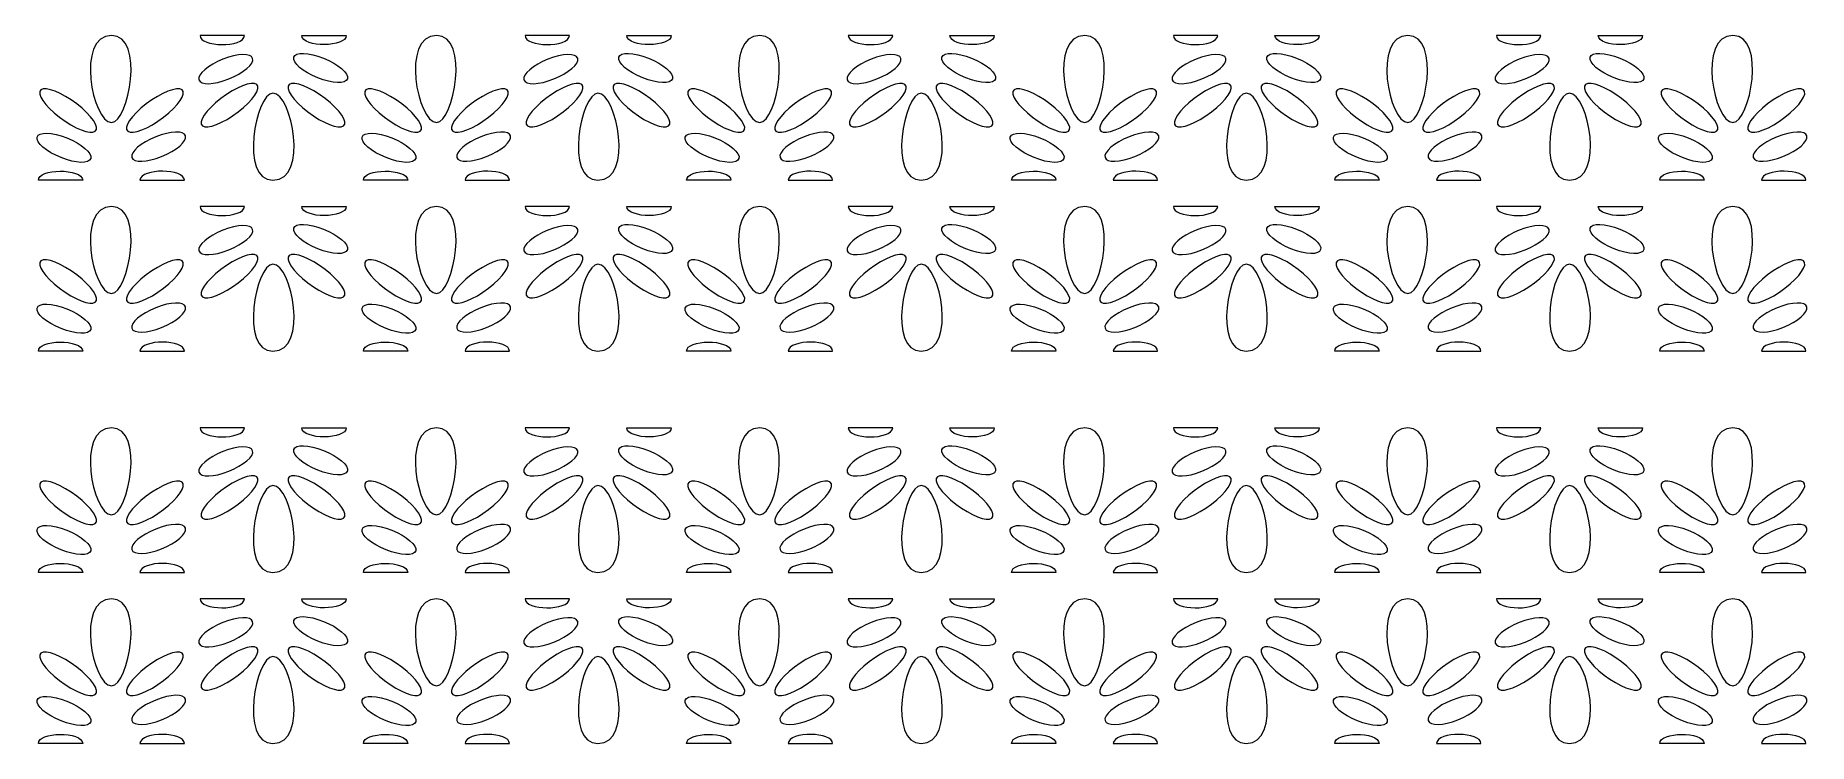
# Model space of a CAD drawing. Header units: centimetres. Extents: x -123 to 123, y -49 to 49.
import ezdxf

# ---------------------------------------------------------------- set-up
doc = ezdxf.new("R2010")
doc.units = ezdxf.units.CM
doc.header["$MEASUREMENT"] = 0
doc.layers.add('layer 1', color=7, linetype='Continuous')

msp = doc.modelspace()

# ---------------------------------------------------------------- linework, layer by layer
at = {"layer": 'layer 1', "color": 175, "lineweight": 9}
for points, knots in [([(-112.02555, 48.90032), (-107.3539, 48.90032), (-109.65173, 36.86578), (-112.02556, 36.86591), (-112.02556, 36.86591), (-114.64543, 36.86667), (-117.01391, 48.90032), (-112.02555, 48.90032)], [0, 0, 0, 0, 0.333333333, 0.333333333, 0.333333333, 0.333333333, 1, 1, 1, 1]), ([(-93.64413, 48.90033), (-93.74009, 47.18902), (-99.8676, 47.26418), (-99.77555, 48.90033), (-99.77555, 48.90033), (-99.77555, 48.90033), (-93.64413, 48.90033), (-93.64413, 48.90033)], [0, 0, 0, 0, 0.333333333, 0.333333333, 0.333333333, 0.333333333, 1, 1, 1, 1]), ([(-79.41541, 42.92927), (-79.19616, 43.68194), (-80.68082, 44.95545), (-82.73148, 45.77372), (-82.73148, 45.77372), (-84.78215, 46.592), (-86.62227, 46.64518), (-86.84152, 45.89251), (-86.84152, 45.89251), (-87.06077, 45.13983), (-85.57611, 43.86633), (-83.52544, 43.04805), (-83.52544, 43.04805), (-81.47478, 42.22978), (-79.63465, 42.17659), (-79.41541, 42.92927)], [0, 0, 0, 0, 0.2, 0.2, 0.2, 0.2, 0.4, 0.4, 0.4, 0.4, 0.6, 0.6, 0.6, 0.6, 1, 1, 1, 1]), ([(-85.73761, 48.90033), (-85.64164, 47.18902), (-79.51414, 47.26418), (-79.60618, 48.90033), (-79.60618, 48.90033), (-79.60618, 48.90033), (-85.73761, 48.90033), (-85.73761, 48.90033)], [0, 0, 0, 0, 0.333333333, 0.333333333, 0.333333333, 0.333333333, 1, 1, 1, 1]), ([(-67.10219, 48.90032), (-62.43053, 48.90032), (-64.72836, 36.86578), (-67.10219, 36.86591), (-67.10219, 36.86591), (-69.72206, 36.86667), (-72.09054, 48.90032), (-67.10219, 48.90032)], [0, 0, 0, 0, 0.333333333, 0.333333333, 0.333333333, 0.333333333, 1, 1, 1, 1]), ([(-48.72076, 48.90033), (-48.81672, 47.18902), (-54.94423, 47.26418), (-54.85218, 48.90033), (-54.85218, 48.90033), (-54.85218, 48.90033), (-48.72076, 48.90033), (-48.72076, 48.90033)], [0, 0, 0, 0, 0.333333333, 0.333333333, 0.333333333, 0.333333333, 1, 1, 1, 1]), ([(-34.49204, 42.92927), (-34.27279, 43.68194), (-35.75745, 44.95545), (-37.80811, 45.77372), (-37.80811, 45.77372), (-39.85878, 46.592), (-41.6989, 46.64518), (-41.91815, 45.89251), (-41.91815, 45.89251), (-42.1374, 45.13983), (-40.65274, 43.86633), (-38.60207, 43.04805), (-38.60207, 43.04805), (-36.55141, 42.22978), (-34.71128, 42.17659), (-34.49204, 42.92927)], [0, 0, 0, 0, 0.2, 0.2, 0.2, 0.2, 0.4, 0.4, 0.4, 0.4, 0.6, 0.6, 0.6, 0.6, 1, 1, 1, 1]), ([(-40.81424, 48.90033), (-40.71828, 47.18902), (-34.59077, 47.26418), (-34.68282, 48.90033), (-34.68282, 48.90033), (-34.68282, 48.90033), (-40.81424, 48.90033), (-40.81424, 48.90033)], [0, 0, 0, 0, 0.333333333, 0.333333333, 0.333333333, 0.333333333, 1, 1, 1, 1]), ([(-22.43282, 48.90032), (-17.76116, 48.90032), (-20.05899, 36.86578), (-22.43282, 36.86591), (-22.43282, 36.86591), (-25.05269, 36.86667), (-27.42117, 48.90032), (-22.43282, 48.90032)], [0, 0, 0, 0, 0.333333333, 0.333333333, 0.333333333, 0.333333333, 1, 1, 1, 1]), ([(-4.05139, 48.90033), (-4.14735, 47.18902), (-10.27486, 47.26418), (-10.18281, 48.90033), (-10.18281, 48.90033), (-10.18281, 48.90033), (-4.05139, 48.90033), (-4.05139, 48.90033)], [0, 0, 0, 0, 0.333333333, 0.333333333, 0.333333333, 0.333333333, 1, 1, 1, 1]), ([(10.17733, 42.92927), (10.39658, 43.68194), (8.91192, 44.95545), (6.86126, 45.77372), (6.86126, 45.77372), (4.81059, 46.592), (2.97046, 46.64518), (2.75122, 45.89251), (2.75122, 45.89251), (2.53197, 45.13983), (4.01663, 43.86633), (6.0673, 43.04805), (6.0673, 43.04805), (8.11796, 42.22978), (9.95809, 42.17659), (10.17733, 42.92927)], [0, 0, 0, 0, 0.2, 0.2, 0.2, 0.2, 0.4, 0.4, 0.4, 0.4, 0.6, 0.6, 0.6, 0.6, 1, 1, 1, 1]), ([(3.85513, 48.90033), (3.95109, 47.18902), (10.0786, 47.26418), (9.98655, 48.90033), (9.98655, 48.90033), (9.98655, 48.90033), (3.85513, 48.90033), (3.85513, 48.90033)], [0, 0, 0, 0, 0.333333333, 0.333333333, 0.333333333, 0.333333333, 1, 1, 1, 1]), ([(22.49055, 48.90032), (27.16221, 48.90032), (24.86438, 36.86578), (22.49055, 36.86591), (22.49055, 36.86591), (19.87068, 36.86667), (17.5022, 48.90032), (22.49055, 48.90032)], [0, 0, 0, 0, 0.333333333, 0.333333333, 0.333333333, 0.333333333, 1, 1, 1, 1]), ([(40.87198, 48.90033), (40.77602, 47.18902), (34.64851, 47.26418), (34.74056, 48.90033), (34.74056, 48.90033), (34.74056, 48.90033), (40.87198, 48.90033), (40.87198, 48.90033)], [0, 0, 0, 0, 0.333333333, 0.333333333, 0.333333333, 0.333333333, 1, 1, 1, 1]), ([(55.1007, 42.92927), (55.31995, 43.68194), (53.83529, 44.95545), (51.78463, 45.77372), (51.78463, 45.77372), (49.73396, 46.592), (47.89383, 46.64518), (47.67459, 45.89251), (47.67459, 45.89251), (47.45534, 45.13983), (48.94, 43.86633), (50.99066, 43.04805), (50.99066, 43.04805), (53.04133, 42.22978), (54.88146, 42.17659), (55.1007, 42.92927)], [0, 0, 0, 0, 0.2, 0.2, 0.2, 0.2, 0.4, 0.4, 0.4, 0.4, 0.6, 0.6, 0.6, 0.6, 1, 1, 1, 1]), ([(48.7785, 48.90033), (48.87446, 47.18902), (55.00197, 47.26418), (54.90992, 48.90033), (54.90992, 48.90033), (54.90992, 48.90033), (48.7785, 48.90033), (48.7785, 48.90033)], [0, 0, 0, 0, 0.333333333, 0.333333333, 0.333333333, 0.333333333, 1, 1, 1, 1]), ([(67.15993, 48.90032), (71.83158, 48.90032), (69.53376, 36.86578), (67.15992, 36.86591), (67.15992, 36.86591), (64.54006, 36.86667), (62.17157, 48.90032), (67.15993, 48.90032)], [0, 0, 0, 0, 0.333333333, 0.333333333, 0.333333333, 0.333333333, 1, 1, 1, 1]), ([(85.54135, 48.90033), (85.44539, 47.18902), (79.31788, 47.26418), (79.40993, 48.90033), (79.40993, 48.90033), (79.40993, 48.90033), (85.54135, 48.90033), (85.54135, 48.90033)], [0, 0, 0, 0, 0.333333333, 0.333333333, 0.333333333, 0.333333333, 1, 1, 1, 1]), ([(99.77008, 42.92927), (99.98932, 43.68194), (98.50467, 44.95545), (96.454, 45.77372), (96.454, 45.77372), (94.40334, 46.592), (92.56321, 46.64518), (92.34396, 45.89251), (92.34396, 45.89251), (92.12472, 45.13983), (93.60937, 43.86633), (95.66004, 43.04805), (95.66004, 43.04805), (97.71071, 42.22978), (99.55083, 42.17659), (99.77008, 42.92927)], [0, 0, 0, 0, 0.2, 0.2, 0.2, 0.2, 0.4, 0.4, 0.4, 0.4, 0.6, 0.6, 0.6, 0.6, 1, 1, 1, 1]), ([(93.44788, 48.90033), (93.54384, 47.18902), (99.67134, 47.26418), (99.5793, 48.90033), (99.5793, 48.90033), (99.5793, 48.90033), (93.44788, 48.90033), (93.44788, 48.90033)], [0, 0, 0, 0, 0.333333333, 0.333333333, 0.333333333, 0.333333333, 1, 1, 1, 1]), ([(112.0833, 48.90032), (116.75495, 48.90032), (114.45712, 36.86578), (112.08329, 36.86591), (112.08329, 36.86591), (109.46342, 36.86667), (107.09494, 48.90032), (112.0833, 48.90032)], [0, 0, 0, 0, 0.333333333, 0.333333333, 0.333333333, 0.333333333, 1, 1, 1, 1]), ([(-99.94069, 42.77137), (-100.15994, 43.52404), (-98.67528, 44.79755), (-96.62462, 45.61582), (-96.62462, 45.61582), (-94.57395, 46.4341), (-92.73383, 46.48728), (-92.51458, 45.73461), (-92.51458, 45.73461), (-92.29533, 44.98194), (-93.77999, 43.70843), (-95.83066, 42.89015), (-95.83066, 42.89015), (-97.88132, 42.07188), (-99.72145, 42.0187), (-99.94069, 42.77137)], [0, 0, 0, 0, 0.2, 0.2, 0.2, 0.2, 0.4, 0.4, 0.4, 0.4, 0.6, 0.6, 0.6, 0.6, 1, 1, 1, 1]), ([(-55.01733, 42.77137), (-55.23657, 43.52404), (-53.75191, 44.79755), (-51.70125, 45.61582), (-51.70125, 45.61582), (-49.65058, 46.4341), (-47.81046, 46.48728), (-47.59121, 45.73461), (-47.59121, 45.73461), (-47.37197, 44.98194), (-48.85662, 43.70843), (-50.90729, 42.89015), (-50.90729, 42.89015), (-52.95795, 42.07188), (-54.79808, 42.0187), (-55.01733, 42.77137)], [0, 0, 0, 0, 0.2, 0.2, 0.2, 0.2, 0.4, 0.4, 0.4, 0.4, 0.6, 0.6, 0.6, 0.6, 1, 1, 1, 1]), ([(-10.34796, 42.77137), (-10.5672, 43.52404), (-9.08254, 44.79755), (-7.03188, 45.61582), (-7.03188, 45.61582), (-4.98121, 46.4341), (-3.14109, 46.48728), (-2.92184, 45.73461), (-2.92184, 45.73461), (-2.7026, 44.98194), (-4.18725, 43.70843), (-6.23792, 42.89015), (-6.23792, 42.89015), (-8.28858, 42.07188), (-10.12871, 42.0187), (-10.34796, 42.77137)], [0, 0, 0, 0, 0.2, 0.2, 0.2, 0.2, 0.4, 0.4, 0.4, 0.4, 0.6, 0.6, 0.6, 0.6, 1, 1, 1, 1]), ([(34.57541, 42.77137), (34.35617, 43.52404), (35.84082, 44.79755), (37.89149, 45.61582), (37.89149, 45.61582), (39.94216, 46.4341), (41.78228, 46.48728), (42.00153, 45.73461), (42.00153, 45.73461), (42.22077, 44.98194), (40.73612, 43.70843), (38.68545, 42.89015), (38.68545, 42.89015), (36.63479, 42.07188), (34.79466, 42.0187), (34.57541, 42.77137)], [0, 0, 0, 0, 0.2, 0.2, 0.2, 0.2, 0.4, 0.4, 0.4, 0.4, 0.6, 0.6, 0.6, 0.6, 1, 1, 1, 1]), ([(79.24479, 42.77137), (79.02554, 43.52404), (80.5102, 44.79755), (82.56087, 45.61582), (82.56087, 45.61582), (84.61153, 46.4341), (86.45166, 46.48728), (86.6709, 45.73461), (86.6709, 45.73461), (86.89015, 44.98194), (85.40549, 43.70843), (83.35483, 42.89015), (83.35483, 42.89015), (81.30416, 42.07188), (79.46404, 42.0187), (79.24479, 42.77137)], [0, 0, 0, 0, 0.2, 0.2, 0.2, 0.2, 0.4, 0.4, 0.4, 0.4, 0.6, 0.6, 0.6, 0.6, 1, 1, 1, 1]), ([(-114.2754, 35.66246), (-114.9377, 35.15637), (-117.15319, 36.02879), (-119.22384, 37.61106), (-119.22384, 37.61106), (-121.29448, 39.19333), (-122.43617, 40.88629), (-121.77387, 41.39239), (-121.77387, 41.39239), (-121.11157, 41.89848), (-118.89607, 41.02607), (-116.82543, 39.44379), (-116.82543, 39.44379), (-114.75478, 37.86152), (-113.61309, 36.16856), (-114.2754, 35.66246)], [0, 0, 0, 0, 0.2, 0.2, 0.2, 0.2, 0.4, 0.4, 0.4, 0.4, 0.6, 0.6, 0.6, 0.6, 1, 1, 1, 1]), ([(-109.77572, 35.66247), (-110.43802, 36.16857), (-109.29633, 37.86153), (-107.22568, 39.4438), (-107.22568, 39.4438), (-105.15503, 41.02608), (-102.93954, 41.89849), (-102.27724, 41.3924), (-102.27724, 41.3924), (-101.61493, 40.8863), (-102.75662, 39.19334), (-104.82727, 37.61107), (-104.82727, 37.61107), (-106.89792, 36.02879), (-109.11341, 35.15638), (-109.77572, 35.66247)], [0, 0, 0, 0, 0.2, 0.2, 0.2, 0.2, 0.4, 0.4, 0.4, 0.4, 0.6, 0.6, 0.6, 0.6, 1, 1, 1, 1]), ([(-91.95676, 42.1382), (-91.29446, 41.6321), (-92.43614, 39.93915), (-94.50679, 38.35687), (-94.50679, 38.35687), (-96.57744, 36.7746), (-98.79293, 35.90218), (-99.45524, 36.40827), (-99.45524, 36.40827), (-100.11754, 36.91437), (-98.97585, 38.60733), (-96.9052, 40.1896), (-96.9052, 40.1896), (-94.83456, 41.77188), (-92.61906, 42.64429), (-91.95676, 42.1382)], [0, 0, 0, 0, 0.2, 0.2, 0.2, 0.2, 0.4, 0.4, 0.4, 0.4, 0.6, 0.6, 0.6, 0.6, 1, 1, 1, 1]), ([(-87.45708, 42.13821), (-86.79478, 42.6443), (-84.57928, 41.77189), (-82.50864, 40.18961), (-82.50864, 40.18961), (-80.43799, 38.60734), (-79.2963, 36.91438), (-79.95861, 36.40829), (-79.95861, 36.40829), (-80.62091, 35.90219), (-82.8364, 36.77461), (-84.90705, 38.35688), (-84.90705, 38.35688), (-86.97769, 39.93915), (-88.11938, 41.63211), (-87.45708, 42.13821)], [0, 0, 0, 0, 0.2, 0.2, 0.2, 0.2, 0.4, 0.4, 0.4, 0.4, 0.6, 0.6, 0.6, 0.6, 1, 1, 1, 1]), ([(-69.35203, 35.66246), (-70.01433, 35.15637), (-72.22982, 36.02879), (-74.30047, 37.61106), (-74.30047, 37.61106), (-76.37111, 39.19333), (-77.5128, 40.88629), (-76.8505, 41.39239), (-76.8505, 41.39239), (-76.1882, 41.89848), (-73.9727, 41.02607), (-71.90206, 39.44379), (-71.90206, 39.44379), (-69.83141, 37.86152), (-68.68973, 36.16856), (-69.35203, 35.66246)], [0, 0, 0, 0, 0.2, 0.2, 0.2, 0.2, 0.4, 0.4, 0.4, 0.4, 0.6, 0.6, 0.6, 0.6, 1, 1, 1, 1]), ([(-64.85235, 35.66247), (-65.51465, 36.16857), (-64.37296, 37.86153), (-62.30231, 39.4438), (-62.30231, 39.4438), (-60.23167, 41.02608), (-58.01617, 41.89849), (-57.35387, 41.3924), (-57.35387, 41.3924), (-56.69157, 40.8863), (-57.83325, 39.19334), (-59.9039, 37.61107), (-59.9039, 37.61107), (-61.97455, 36.02879), (-64.19004, 35.15638), (-64.85235, 35.66247)], [0, 0, 0, 0, 0.2, 0.2, 0.2, 0.2, 0.4, 0.4, 0.4, 0.4, 0.6, 0.6, 0.6, 0.6, 1, 1, 1, 1]), ([(-47.03339, 42.1382), (-46.37109, 41.6321), (-47.51278, 39.93915), (-49.58342, 38.35687), (-49.58342, 38.35687), (-51.65407, 36.7746), (-53.86956, 35.90218), (-54.53187, 36.40827), (-54.53187, 36.40827), (-55.19417, 36.91437), (-54.05248, 38.60733), (-51.98183, 40.1896), (-51.98183, 40.1896), (-49.91119, 41.77188), (-47.69569, 42.64429), (-47.03339, 42.1382)], [0, 0, 0, 0, 0.2, 0.2, 0.2, 0.2, 0.4, 0.4, 0.4, 0.4, 0.6, 0.6, 0.6, 0.6, 1, 1, 1, 1]), ([(-42.53371, 42.13821), (-41.87141, 42.6443), (-39.65591, 41.77189), (-37.58527, 40.18961), (-37.58527, 40.18961), (-35.51462, 38.60734), (-34.37293, 36.91438), (-35.03524, 36.40829), (-35.03524, 36.40829), (-35.69754, 35.90219), (-37.91303, 36.77461), (-39.98368, 38.35688), (-39.98368, 38.35688), (-42.05432, 39.93915), (-43.19601, 41.63211), (-42.53371, 42.13821)], [0, 0, 0, 0, 0.2, 0.2, 0.2, 0.2, 0.4, 0.4, 0.4, 0.4, 0.6, 0.6, 0.6, 0.6, 1, 1, 1, 1]), ([(-24.68266, 35.66246), (-25.34496, 35.15637), (-27.56045, 36.02879), (-29.6311, 37.61106), (-29.6311, 37.61106), (-31.70174, 39.19333), (-32.84343, 40.88629), (-32.18113, 41.39239), (-32.18113, 41.39239), (-31.51883, 41.89848), (-29.30334, 41.02607), (-27.23269, 39.44379), (-27.23269, 39.44379), (-25.16204, 37.86152), (-24.02036, 36.16856), (-24.68266, 35.66246)], [0, 0, 0, 0, 0.2, 0.2, 0.2, 0.2, 0.4, 0.4, 0.4, 0.4, 0.6, 0.6, 0.6, 0.6, 1, 1, 1, 1]), ([(-20.18298, 35.66247), (-20.84528, 36.16857), (-19.70359, 37.86153), (-17.63294, 39.4438), (-17.63294, 39.4438), (-15.5623, 41.02608), (-13.3468, 41.89849), (-12.6845, 41.3924), (-12.6845, 41.3924), (-12.0222, 40.8863), (-13.16389, 39.19334), (-15.23453, 37.61107), (-15.23453, 37.61107), (-17.30518, 36.02879), (-19.52067, 35.15638), (-20.18298, 35.66247)], [0, 0, 0, 0, 0.2, 0.2, 0.2, 0.2, 0.4, 0.4, 0.4, 0.4, 0.6, 0.6, 0.6, 0.6, 1, 1, 1, 1]), ([(-2.36402, 42.1382), (-1.70172, 41.6321), (-2.84341, 39.93915), (-4.91405, 38.35687), (-4.91405, 38.35687), (-6.9847, 36.7746), (-9.2002, 35.90218), (-9.8625, 36.40827), (-9.8625, 36.40827), (-10.5248, 36.91437), (-9.38311, 38.60733), (-7.31246, 40.1896), (-7.31246, 40.1896), (-5.24182, 41.77188), (-3.02632, 42.64429), (-2.36402, 42.1382)], [0, 0, 0, 0, 0.2, 0.2, 0.2, 0.2, 0.4, 0.4, 0.4, 0.4, 0.6, 0.6, 0.6, 0.6, 1, 1, 1, 1]), ([(2.13566, 42.13821), (2.79796, 42.6443), (5.01346, 41.77189), (7.0841, 40.18961), (7.0841, 40.18961), (9.15475, 38.60734), (10.29643, 36.91438), (9.63413, 36.40829), (9.63413, 36.40829), (8.97183, 35.90219), (6.75634, 36.77461), (4.68569, 38.35688), (4.68569, 38.35688), (2.61505, 39.93915), (1.47336, 41.63211), (2.13566, 42.13821)], [0, 0, 0, 0, 0.2, 0.2, 0.2, 0.2, 0.4, 0.4, 0.4, 0.4, 0.6, 0.6, 0.6, 0.6, 1, 1, 1, 1]), ([(20.24071, 35.66246), (19.57841, 35.15637), (17.36292, 36.02879), (15.29227, 37.61106), (15.29227, 37.61106), (13.22163, 39.19333), (12.07994, 40.88629), (12.74224, 41.39239), (12.74224, 41.39239), (13.40454, 41.89848), (15.62003, 41.02607), (17.69068, 39.44379), (17.69068, 39.44379), (19.76132, 37.86152), (20.90301, 36.16856), (20.24071, 35.66246)], [0, 0, 0, 0, 0.2, 0.2, 0.2, 0.2, 0.4, 0.4, 0.4, 0.4, 0.6, 0.6, 0.6, 0.6, 1, 1, 1, 1]), ([(24.74039, 35.66247), (24.07809, 36.16857), (25.21978, 37.86153), (27.29043, 39.4438), (27.29043, 39.4438), (29.36107, 41.02608), (31.57657, 41.89849), (32.23887, 41.3924), (32.23887, 41.3924), (32.90117, 40.8863), (31.75948, 39.19334), (29.68884, 37.61107), (29.68884, 37.61107), (27.61819, 36.02879), (25.40269, 35.15638), (24.74039, 35.66247)], [0, 0, 0, 0, 0.2, 0.2, 0.2, 0.2, 0.4, 0.4, 0.4, 0.4, 0.6, 0.6, 0.6, 0.6, 1, 1, 1, 1]), ([(42.55935, 42.1382), (43.22165, 41.6321), (42.07996, 39.93915), (40.00932, 38.35687), (40.00932, 38.35687), (37.93867, 36.7746), (35.72317, 35.90218), (35.06087, 36.40827), (35.06087, 36.40827), (34.39857, 36.91437), (35.54026, 38.60733), (37.61091, 40.1896), (37.61091, 40.1896), (39.68155, 41.77188), (41.89705, 42.64429), (42.55935, 42.1382)], [0, 0, 0, 0, 0.2, 0.2, 0.2, 0.2, 0.4, 0.4, 0.4, 0.4, 0.6, 0.6, 0.6, 0.6, 1, 1, 1, 1]), ([(47.05903, 42.13821), (47.72133, 42.6443), (49.93683, 41.77189), (52.00747, 40.18961), (52.00747, 40.18961), (54.07812, 38.60734), (55.2198, 36.91438), (54.5575, 36.40829), (54.5575, 36.40829), (53.8952, 35.90219), (51.67971, 36.77461), (49.60906, 38.35688), (49.60906, 38.35688), (47.53842, 39.93915), (46.39673, 41.63211), (47.05903, 42.13821)], [0, 0, 0, 0, 0.2, 0.2, 0.2, 0.2, 0.4, 0.4, 0.4, 0.4, 0.6, 0.6, 0.6, 0.6, 1, 1, 1, 1]), ([(64.91009, 35.66246), (64.24778, 35.15637), (62.03229, 36.02879), (59.96165, 37.61106), (59.96165, 37.61106), (57.891, 39.19333), (56.74931, 40.88629), (57.41162, 41.39239), (57.41162, 41.39239), (58.07392, 41.89848), (60.28941, 41.02607), (62.36005, 39.44379), (62.36005, 39.44379), (64.4307, 37.86152), (65.57239, 36.16856), (64.91009, 35.66246)], [0, 0, 0, 0, 0.2, 0.2, 0.2, 0.2, 0.4, 0.4, 0.4, 0.4, 0.6, 0.6, 0.6, 0.6, 1, 1, 1, 1]), ([(69.40977, 35.66247), (68.74746, 36.16857), (69.88915, 37.86153), (71.9598, 39.4438), (71.9598, 39.4438), (74.03045, 41.02608), (76.24594, 41.89849), (76.90825, 41.3924), (76.90825, 41.3924), (77.57055, 40.8863), (76.42886, 39.19334), (74.35821, 37.61107), (74.35821, 37.61107), (72.28756, 36.02879), (70.07207, 35.15638), (69.40977, 35.66247)], [0, 0, 0, 0, 0.2, 0.2, 0.2, 0.2, 0.4, 0.4, 0.4, 0.4, 0.6, 0.6, 0.6, 0.6, 1, 1, 1, 1]), ([(87.22873, 42.1382), (87.89103, 41.6321), (86.74934, 39.93915), (84.67869, 38.35687), (84.67869, 38.35687), (82.60804, 36.7746), (80.39255, 35.90218), (79.73025, 36.40827), (79.73025, 36.40827), (79.06794, 36.91437), (80.20963, 38.60733), (82.28028, 40.1896), (82.28028, 40.1896), (84.35093, 41.77188), (86.56642, 42.64429), (87.22873, 42.1382)], [0, 0, 0, 0, 0.2, 0.2, 0.2, 0.2, 0.4, 0.4, 0.4, 0.4, 0.6, 0.6, 0.6, 0.6, 1, 1, 1, 1]), ([(91.72841, 42.13821), (92.39071, 42.6443), (94.6062, 41.77189), (96.67685, 40.18961), (96.67685, 40.18961), (98.74749, 38.60734), (99.88918, 36.91438), (99.22688, 36.40829), (99.22688, 36.40829), (98.56458, 35.90219), (96.34908, 36.77461), (94.27844, 38.35688), (94.27844, 38.35688), (92.20779, 39.93915), (91.0661, 41.63211), (91.72841, 42.13821)], [0, 0, 0, 0, 0.2, 0.2, 0.2, 0.2, 0.4, 0.4, 0.4, 0.4, 0.6, 0.6, 0.6, 0.6, 1, 1, 1, 1]), ([(109.83346, 35.66246), (109.17115, 35.15637), (106.95566, 36.02879), (104.88502, 37.61106), (104.88502, 37.61106), (102.81437, 39.19333), (101.67268, 40.88629), (102.33498, 41.39239), (102.33498, 41.39239), (102.99729, 41.89848), (105.21278, 41.02607), (107.28342, 39.44379), (107.28342, 39.44379), (109.35407, 37.86152), (110.49576, 36.16856), (109.83346, 35.66246)], [0, 0, 0, 0, 0.2, 0.2, 0.2, 0.2, 0.4, 0.4, 0.4, 0.4, 0.6, 0.6, 0.6, 0.6, 1, 1, 1, 1]), ([(114.33314, 35.66247), (113.67083, 36.16857), (114.81252, 37.86153), (116.88317, 39.4438), (116.88317, 39.4438), (118.95382, 41.02608), (121.16931, 41.89849), (121.83162, 41.3924), (121.83162, 41.3924), (122.49392, 40.8863), (121.35223, 39.19334), (119.28158, 37.61107), (119.28158, 37.61107), (117.21093, 36.02879), (114.99544, 35.15638), (114.33314, 35.66247)], [0, 0, 0, 0, 0.2, 0.2, 0.2, 0.2, 0.4, 0.4, 0.4, 0.4, 0.6, 0.6, 0.6, 0.6, 1, 1, 1, 1]), ([(-89.70692, 28.90035), (-94.37857, 28.90035), (-92.08075, 40.93489), (-89.70692, 40.93476), (-89.70692, 40.93476), (-87.08705, 40.934), (-84.71856, 28.90035), (-89.70692, 28.90035)], [0, 0, 0, 0, 0.333333333, 0.333333333, 0.333333333, 0.333333333, 1, 1, 1, 1]), ([(-44.78355, 28.90035), (-49.4552, 28.90035), (-47.15738, 40.93489), (-44.78355, 40.93476), (-44.78355, 40.93476), (-42.16368, 40.934), (-39.79519, 28.90035), (-44.78355, 28.90035)], [0, 0, 0, 0, 0.333333333, 0.333333333, 0.333333333, 0.333333333, 1, 1, 1, 1]), ([(-0.11418, 28.90035), (-4.78583, 28.90035), (-2.48801, 40.93489), (-0.11418, 40.93476), (-0.11418, 40.93476), (2.50569, 40.934), (4.87417, 28.90035), (-0.11418, 28.90035)], [0, 0, 0, 0, 0.333333333, 0.333333333, 0.333333333, 0.333333333, 1, 1, 1, 1]), ([(44.80919, 28.90035), (40.13753, 28.90035), (42.43536, 40.93489), (44.80919, 40.93476), (44.80919, 40.93476), (47.42906, 40.934), (49.79754, 28.90035), (44.80919, 28.90035)], [0, 0, 0, 0, 0.333333333, 0.333333333, 0.333333333, 0.333333333, 1, 1, 1, 1]), ([(89.47856, 28.90035), (84.80691, 28.90035), (87.10474, 40.93489), (89.47857, 40.93476), (89.47857, 40.93476), (92.09844, 40.934), (94.46692, 28.90035), (89.47856, 28.90035)], [0, 0, 0, 0, 0.333333333, 0.333333333, 0.333333333, 0.333333333, 1, 1, 1, 1]), ([(-122.31707, 34.8714), (-122.53631, 34.11873), (-121.05166, 32.84523), (-119.00099, 32.02695), (-119.00099, 32.02695), (-116.95033, 31.20867), (-115.1102, 31.15549), (-114.89095, 31.90816), (-114.89095, 31.90816), (-114.67171, 32.66084), (-116.15637, 33.93434), (-118.20703, 34.75262), (-118.20703, 34.75262), (-120.2577, 35.5709), (-122.09782, 35.62408), (-122.31707, 34.8714)], [0, 0, 0, 0, 0.2, 0.2, 0.2, 0.2, 0.4, 0.4, 0.4, 0.4, 0.6, 0.6, 0.6, 0.6, 1, 1, 1, 1]), ([(-101.79178, 35.0293), (-101.57253, 34.27663), (-103.05719, 33.00312), (-105.10786, 32.18485), (-105.10786, 32.18485), (-107.15852, 31.36657), (-108.99865, 31.31339), (-109.21789, 32.06606), (-109.21789, 32.06606), (-109.43714, 32.81874), (-107.95248, 34.09224), (-105.90182, 34.91052), (-105.90182, 34.91052), (-103.85115, 35.72879), (-102.01103, 35.78197), (-101.79178, 35.0293)], [0, 0, 0, 0, 0.2, 0.2, 0.2, 0.2, 0.4, 0.4, 0.4, 0.4, 0.6, 0.6, 0.6, 0.6, 1, 1, 1, 1]), ([(-77.3937, 34.8714), (-77.61294, 34.11873), (-76.12829, 32.84523), (-74.07762, 32.02695), (-74.07762, 32.02695), (-72.02696, 31.20867), (-70.18683, 31.15549), (-69.96758, 31.90816), (-69.96758, 31.90816), (-69.74834, 32.66084), (-71.233, 33.93434), (-73.28366, 34.75262), (-73.28366, 34.75262), (-75.33433, 35.5709), (-77.17445, 35.62408), (-77.3937, 34.8714)], [0, 0, 0, 0, 0.2, 0.2, 0.2, 0.2, 0.4, 0.4, 0.4, 0.4, 0.6, 0.6, 0.6, 0.6, 1, 1, 1, 1]), ([(-56.86841, 35.0293), (-56.64916, 34.27663), (-58.13382, 33.00312), (-60.18449, 32.18485), (-60.18449, 32.18485), (-62.23515, 31.36657), (-64.07528, 31.31339), (-64.29452, 32.06606), (-64.29452, 32.06606), (-64.51377, 32.81874), (-63.02911, 34.09224), (-60.97845, 34.91052), (-60.97845, 34.91052), (-58.92778, 35.72879), (-57.08766, 35.78197), (-56.86841, 35.0293)], [0, 0, 0, 0, 0.2, 0.2, 0.2, 0.2, 0.4, 0.4, 0.4, 0.4, 0.6, 0.6, 0.6, 0.6, 1, 1, 1, 1]), ([(-32.72433, 34.8714), (-32.94358, 34.11873), (-31.45892, 32.84523), (-29.40825, 32.02695), (-29.40825, 32.02695), (-27.35759, 31.20867), (-25.51746, 31.15549), (-25.29822, 31.90816), (-25.29822, 31.90816), (-25.07897, 32.66084), (-26.56363, 33.93434), (-28.61429, 34.75262), (-28.61429, 34.75262), (-30.66496, 35.5709), (-32.50508, 35.62408), (-32.72433, 34.8714)], [0, 0, 0, 0, 0.2, 0.2, 0.2, 0.2, 0.4, 0.4, 0.4, 0.4, 0.6, 0.6, 0.6, 0.6, 1, 1, 1, 1]), ([(-12.19904, 35.0293), (-11.97979, 34.27663), (-13.46445, 33.00312), (-15.51512, 32.18485), (-15.51512, 32.18485), (-17.56578, 31.36657), (-19.40591, 31.31339), (-19.62515, 32.06606), (-19.62515, 32.06606), (-19.8444, 32.81874), (-18.35974, 34.09224), (-16.30908, 34.91052), (-16.30908, 34.91052), (-14.25841, 35.72879), (-12.41829, 35.78197), (-12.19904, 35.0293)], [0, 0, 0, 0, 0.2, 0.2, 0.2, 0.2, 0.4, 0.4, 0.4, 0.4, 0.6, 0.6, 0.6, 0.6, 1, 1, 1, 1]), ([(12.19904, 34.8714), (11.97979, 34.11873), (13.46445, 32.84523), (15.51512, 32.02695), (15.51512, 32.02695), (17.56578, 31.20867), (19.40591, 31.15549), (19.62515, 31.90816), (19.62515, 31.90816), (19.8444, 32.66084), (18.35974, 33.93434), (16.30908, 34.75262), (16.30908, 34.75262), (14.25841, 35.5709), (12.41829, 35.62408), (12.19904, 34.8714)], [0, 0, 0, 0, 0.2, 0.2, 0.2, 0.2, 0.4, 0.4, 0.4, 0.4, 0.6, 0.6, 0.6, 0.6, 1, 1, 1, 1]), ([(32.72433, 35.0293), (32.94357, 34.27663), (31.45892, 33.00312), (29.40825, 32.18485), (29.40825, 32.18485), (27.35759, 31.36657), (25.51746, 31.31339), (25.29821, 32.06606), (25.29821, 32.06606), (25.07897, 32.81874), (26.56363, 34.09224), (28.61429, 34.91052), (28.61429, 34.91052), (30.66496, 35.72879), (32.50508, 35.78197), (32.72433, 35.0293)], [0, 0, 0, 0, 0.2, 0.2, 0.2, 0.2, 0.4, 0.4, 0.4, 0.4, 0.6, 0.6, 0.6, 0.6, 1, 1, 1, 1]), ([(56.86842, 34.8714), (56.64917, 34.11873), (58.13383, 32.84523), (60.18449, 32.02695), (60.18449, 32.02695), (62.23516, 31.20867), (64.07528, 31.15549), (64.29453, 31.90816), (64.29453, 31.90816), (64.51378, 32.66084), (63.02912, 33.93434), (60.97845, 34.75262), (60.97845, 34.75262), (58.92779, 35.5709), (57.08766, 35.62408), (56.86842, 34.8714)], [0, 0, 0, 0, 0.2, 0.2, 0.2, 0.2, 0.4, 0.4, 0.4, 0.4, 0.6, 0.6, 0.6, 0.6, 1, 1, 1, 1]), ([(77.3937, 35.0293), (77.61295, 34.27663), (76.12829, 33.00312), (74.07763, 32.18485), (74.07763, 32.18485), (72.02696, 31.36657), (70.18684, 31.31339), (69.96759, 32.06606), (69.96759, 32.06606), (69.74834, 32.81874), (71.233, 34.09224), (73.28367, 34.91052), (73.28367, 34.91052), (75.33433, 35.72879), (77.17446, 35.78197), (77.3937, 35.0293)], [0, 0, 0, 0, 0.2, 0.2, 0.2, 0.2, 0.4, 0.4, 0.4, 0.4, 0.6, 0.6, 0.6, 0.6, 1, 1, 1, 1]), ([(101.79178, 34.8714), (101.57254, 34.11873), (103.0572, 32.84523), (105.10786, 32.02695), (105.10786, 32.02695), (107.15853, 31.20867), (108.99865, 31.15549), (109.2179, 31.90816), (109.2179, 31.90816), (109.43714, 32.66084), (107.95249, 33.93434), (105.90182, 34.75262), (105.90182, 34.75262), (103.85116, 35.5709), (102.01103, 35.62408), (101.79178, 34.8714)], [0, 0, 0, 0, 0.2, 0.2, 0.2, 0.2, 0.4, 0.4, 0.4, 0.4, 0.6, 0.6, 0.6, 0.6, 1, 1, 1, 1]), ([(122.31707, 35.0293), (122.53632, 34.27663), (121.05166, 33.00312), (119.001, 32.18485), (119.001, 32.18485), (116.95033, 31.36657), (115.11021, 31.31339), (114.89096, 32.06606), (114.89096, 32.06606), (114.67171, 32.81874), (116.15637, 34.09224), (118.20704, 34.91052), (118.20704, 34.91052), (120.2577, 35.72879), (122.09783, 35.78197), (122.31707, 35.0293)], [0, 0, 0, 0, 0.2, 0.2, 0.2, 0.2, 0.4, 0.4, 0.4, 0.4, 0.6, 0.6, 0.6, 0.6, 1, 1, 1, 1]), ([(-115.99487, 28.90034), (-116.09083, 30.61165), (-122.21834, 30.53649), (-122.12629, 28.90034), (-122.12629, 28.90034), (-122.12629, 28.90034), (-115.99487, 28.90034), (-115.99487, 28.90034)], [0, 0, 0, 0, 0.333333333, 0.333333333, 0.333333333, 0.333333333, 1, 1, 1, 1]), ([(-108.08834, 28.90034), (-107.99238, 30.61165), (-101.86487, 30.53649), (-101.95692, 28.90034), (-101.95692, 28.90034), (-101.95692, 28.90034), (-108.08834, 28.90034), (-108.08834, 28.90034)], [0, 0, 0, 0, 0.333333333, 0.333333333, 0.333333333, 0.333333333, 1, 1, 1, 1]), ([(-71.0715, 28.90034), (-71.16746, 30.61165), (-77.29497, 30.53649), (-77.20292, 28.90034), (-77.20292, 28.90034), (-77.20292, 28.90034), (-71.0715, 28.90034), (-71.0715, 28.90034)], [0, 0, 0, 0, 0.333333333, 0.333333333, 0.333333333, 0.333333333, 1, 1, 1, 1]), ([(-63.16497, 28.90034), (-63.06901, 30.61165), (-56.94151, 30.53649), (-57.03355, 28.90034), (-57.03355, 28.90034), (-57.03355, 28.90034), (-63.16497, 28.90034), (-63.16497, 28.90034)], [0, 0, 0, 0, 0.333333333, 0.333333333, 0.333333333, 0.333333333, 1, 1, 1, 1]), ([(-26.40213, 28.90034), (-26.49809, 30.61165), (-32.6256, 30.53649), (-32.53355, 28.90034), (-32.53355, 28.90034), (-32.53355, 28.90034), (-26.40213, 28.90034), (-26.40213, 28.90034)], [0, 0, 0, 0, 0.333333333, 0.333333333, 0.333333333, 0.333333333, 1, 1, 1, 1]), ([(-18.4956, 28.90034), (-18.39964, 30.61165), (-12.27214, 30.53649), (-12.36418, 28.90034), (-12.36418, 28.90034), (-12.36418, 28.90034), (-18.4956, 28.90034), (-18.4956, 28.90034)], [0, 0, 0, 0, 0.333333333, 0.333333333, 0.333333333, 0.333333333, 1, 1, 1, 1]), ([(18.52124, 28.90034), (18.42528, 30.61165), (12.29777, 30.53649), (12.38982, 28.90034), (12.38982, 28.90034), (12.38982, 28.90034), (18.52124, 28.90034), (18.52124, 28.90034)], [0, 0, 0, 0, 0.333333333, 0.333333333, 0.333333333, 0.333333333, 1, 1, 1, 1]), ([(26.42777, 28.90034), (26.52373, 30.61165), (32.65123, 30.53649), (32.55919, 28.90034), (32.55919, 28.90034), (32.55919, 28.90034), (26.42777, 28.90034), (26.42777, 28.90034)], [0, 0, 0, 0, 0.333333333, 0.333333333, 0.333333333, 0.333333333, 1, 1, 1, 1]), ([(63.19062, 28.90034), (63.09465, 30.61165), (56.96715, 30.53649), (57.05919, 28.90034), (57.05919, 28.90034), (57.05919, 28.90034), (63.19062, 28.90034), (63.19062, 28.90034)], [0, 0, 0, 0, 0.333333333, 0.333333333, 0.333333333, 0.333333333, 1, 1, 1, 1]), ([(71.09714, 28.90034), (71.1931, 30.61165), (77.32061, 30.53649), (77.22856, 28.90034), (77.22856, 28.90034), (77.22856, 28.90034), (71.09714, 28.90034), (71.09714, 28.90034)], [0, 0, 0, 0, 0.333333333, 0.333333333, 0.333333333, 0.333333333, 1, 1, 1, 1]), ([(108.11398, 28.90034), (108.01802, 30.61165), (101.89052, 30.53649), (101.98256, 28.90034), (101.98256, 28.90034), (101.98256, 28.90034), (108.11398, 28.90034), (108.11398, 28.90034)], [0, 0, 0, 0, 0.333333333, 0.333333333, 0.333333333, 0.333333333, 1, 1, 1, 1]), ([(116.02051, 28.90034), (116.11647, 30.61165), (122.24398, 30.53649), (122.15193, 28.90034), (122.15193, 28.90034), (122.15193, 28.90034), (116.02051, 28.90034), (116.02051, 28.90034)], [0, 0, 0, 0, 0.333333333, 0.333333333, 0.333333333, 0.333333333, 1, 1, 1, 1]), ([(-112.02555, 25.28634), (-107.3539, 25.28634), (-109.65173, 13.2518), (-112.02556, 13.25193), (-112.02556, 13.25193), (-114.64543, 13.25269), (-117.01391, 25.28634), (-112.02555, 25.28634)], [0, 0, 0, 0, 0.333333333, 0.333333333, 0.333333333, 0.333333333, 1, 1, 1, 1]), ([(-93.64413, 25.28635), (-93.74009, 23.57504), (-99.8676, 23.6502), (-99.77555, 25.28635), (-99.77555, 25.28635), (-99.77555, 25.28635), (-93.64413, 25.28635), (-93.64413, 25.28635)], [0, 0, 0, 0, 0.333333333, 0.333333333, 0.333333333, 0.333333333, 1, 1, 1, 1]), ([(-85.73761, 25.28635), (-85.64164, 23.57504), (-79.51414, 23.6502), (-79.60618, 25.28635), (-79.60618, 25.28635), (-79.60618, 25.28635), (-85.73761, 25.28635), (-85.73761, 25.28635)], [0, 0, 0, 0, 0.333333333, 0.333333333, 0.333333333, 0.333333333, 1, 1, 1, 1]), ([(-67.10219, 25.28634), (-62.43053, 25.28634), (-64.72836, 13.2518), (-67.10219, 13.25193), (-67.10219, 13.25193), (-69.72206, 13.25269), (-72.09054, 25.28634), (-67.10219, 25.28634)], [0, 0, 0, 0, 0.333333333, 0.333333333, 0.333333333, 0.333333333, 1, 1, 1, 1]), ([(-48.72076, 25.28635), (-48.81672, 23.57504), (-54.94423, 23.6502), (-54.85218, 25.28635), (-54.85218, 25.28635), (-54.85218, 25.28635), (-48.72076, 25.28635), (-48.72076, 25.28635)], [0, 0, 0, 0, 0.333333333, 0.333333333, 0.333333333, 0.333333333, 1, 1, 1, 1]), ([(-40.81424, 25.28635), (-40.71828, 23.57504), (-34.59077, 23.6502), (-34.68282, 25.28635), (-34.68282, 25.28635), (-34.68282, 25.28635), (-40.81424, 25.28635), (-40.81424, 25.28635)], [0, 0, 0, 0, 0.333333333, 0.333333333, 0.333333333, 0.333333333, 1, 1, 1, 1]), ([(-22.43282, 25.28634), (-17.76116, 25.28634), (-20.05899, 13.2518), (-22.43282, 13.25193), (-22.43282, 13.25193), (-25.05269, 13.25269), (-27.42117, 25.28634), (-22.43282, 25.28634)], [0, 0, 0, 0, 0.333333333, 0.333333333, 0.333333333, 0.333333333, 1, 1, 1, 1]), ([(-4.05139, 25.28635), (-4.14735, 23.57504), (-10.27486, 23.6502), (-10.18281, 25.28635), (-10.18281, 25.28635), (-10.18281, 25.28635), (-4.05139, 25.28635), (-4.05139, 25.28635)], [0, 0, 0, 0, 0.333333333, 0.333333333, 0.333333333, 0.333333333, 1, 1, 1, 1]), ([(3.85513, 25.28635), (3.95109, 23.57504), (10.0786, 23.6502), (9.98655, 25.28635), (9.98655, 25.28635), (9.98655, 25.28635), (3.85513, 25.28635), (3.85513, 25.28635)], [0, 0, 0, 0, 0.333333333, 0.333333333, 0.333333333, 0.333333333, 1, 1, 1, 1]), ([(22.49055, 25.28634), (27.16221, 25.28634), (24.86438, 13.2518), (22.49055, 13.25193), (22.49055, 13.25193), (19.87068, 13.25269), (17.5022, 25.28634), (22.49055, 25.28634)], [0, 0, 0, 0, 0.333333333, 0.333333333, 0.333333333, 0.333333333, 1, 1, 1, 1]), ([(40.87198, 25.28635), (40.77602, 23.57504), (34.64851, 23.6502), (34.74056, 25.28635), (34.74056, 25.28635), (34.74056, 25.28635), (40.87198, 25.28635), (40.87198, 25.28635)], [0, 0, 0, 0, 0.333333333, 0.333333333, 0.333333333, 0.333333333, 1, 1, 1, 1]), ([(48.7785, 25.28635), (48.87446, 23.57504), (55.00197, 23.6502), (54.90992, 25.28635), (54.90992, 25.28635), (54.90992, 25.28635), (48.7785, 25.28635), (48.7785, 25.28635)], [0, 0, 0, 0, 0.333333333, 0.333333333, 0.333333333, 0.333333333, 1, 1, 1, 1]), ([(67.15993, 25.28634), (71.83158, 25.28634), (69.53376, 13.2518), (67.15992, 13.25193), (67.15992, 13.25193), (64.54006, 13.25269), (62.17157, 25.28634), (67.15993, 25.28634)], [0, 0, 0, 0, 0.333333333, 0.333333333, 0.333333333, 0.333333333, 1, 1, 1, 1]), ([(85.54135, 25.28635), (85.44539, 23.57504), (79.31788, 23.6502), (79.40993, 25.28635), (79.40993, 25.28635), (79.40993, 25.28635), (85.54135, 25.28635), (85.54135, 25.28635)], [0, 0, 0, 0, 0.333333333, 0.333333333, 0.333333333, 0.333333333, 1, 1, 1, 1]), ([(93.44788, 25.28635), (93.54384, 23.57504), (99.67134, 23.6502), (99.5793, 25.28635), (99.5793, 25.28635), (99.5793, 25.28635), (93.44788, 25.28635), (93.44788, 25.28635)], [0, 0, 0, 0, 0.333333333, 0.333333333, 0.333333333, 0.333333333, 1, 1, 1, 1]), ([(112.0833, 25.28634), (116.75495, 25.28634), (114.45712, 13.2518), (112.08329, 13.25193), (112.08329, 13.25193), (109.46342, 13.25269), (107.09494, 25.28634), (112.0833, 25.28634)], [0, 0, 0, 0, 0.333333333, 0.333333333, 0.333333333, 0.333333333, 1, 1, 1, 1]), ([(-99.94069, 19.15739), (-100.15994, 19.91006), (-98.67528, 21.18357), (-96.62462, 22.00184), (-96.62462, 22.00184), (-94.57395, 22.82012), (-92.73383, 22.8733), (-92.51458, 22.12063), (-92.51458, 22.12063), (-92.29533, 21.36796), (-93.77999, 20.09445), (-95.83066, 19.27617), (-95.83066, 19.27617), (-97.88132, 18.4579), (-99.72145, 18.40472), (-99.94069, 19.15739)], [0, 0, 0, 0, 0.2, 0.2, 0.2, 0.2, 0.4, 0.4, 0.4, 0.4, 0.6, 0.6, 0.6, 0.6, 1, 1, 1, 1]), ([(-79.41541, 19.31529), (-79.19616, 20.06796), (-80.68082, 21.34147), (-82.73148, 22.15974), (-82.73148, 22.15974), (-84.78215, 22.97802), (-86.62227, 23.0312), (-86.84152, 22.27853), (-86.84152, 22.27853), (-87.06077, 21.52585), (-85.57611, 20.25235), (-83.52544, 19.43407), (-83.52544, 19.43407), (-81.47478, 18.6158), (-79.63465, 18.56261), (-79.41541, 19.31529)], [0, 0, 0, 0, 0.2, 0.2, 0.2, 0.2, 0.4, 0.4, 0.4, 0.4, 0.6, 0.6, 0.6, 0.6, 1, 1, 1, 1]), ([(-55.01733, 19.15739), (-55.23657, 19.91006), (-53.75191, 21.18357), (-51.70125, 22.00184), (-51.70125, 22.00184), (-49.65058, 22.82012), (-47.81046, 22.8733), (-47.59121, 22.12063), (-47.59121, 22.12063), (-47.37197, 21.36796), (-48.85662, 20.09445), (-50.90729, 19.27617), (-50.90729, 19.27617), (-52.95795, 18.4579), (-54.79808, 18.40472), (-55.01733, 19.15739)], [0, 0, 0, 0, 0.2, 0.2, 0.2, 0.2, 0.4, 0.4, 0.4, 0.4, 0.6, 0.6, 0.6, 0.6, 1, 1, 1, 1]), ([(-34.49204, 19.31529), (-34.27279, 20.06796), (-35.75745, 21.34147), (-37.80811, 22.15974), (-37.80811, 22.15974), (-39.85878, 22.97802), (-41.6989, 23.0312), (-41.91815, 22.27853), (-41.91815, 22.27853), (-42.1374, 21.52585), (-40.65274, 20.25235), (-38.60207, 19.43407), (-38.60207, 19.43407), (-36.55141, 18.6158), (-34.71128, 18.56261), (-34.49204, 19.31529)], [0, 0, 0, 0, 0.2, 0.2, 0.2, 0.2, 0.4, 0.4, 0.4, 0.4, 0.6, 0.6, 0.6, 0.6, 1, 1, 1, 1]), ([(-10.34796, 19.15739), (-10.5672, 19.91006), (-9.08254, 21.18357), (-7.03188, 22.00184), (-7.03188, 22.00184), (-4.98121, 22.82012), (-3.14109, 22.8733), (-2.92184, 22.12063), (-2.92184, 22.12063), (-2.7026, 21.36796), (-4.18725, 20.09445), (-6.23792, 19.27617), (-6.23792, 19.27617), (-8.28858, 18.4579), (-10.12871, 18.40472), (-10.34796, 19.15739)], [0, 0, 0, 0, 0.2, 0.2, 0.2, 0.2, 0.4, 0.4, 0.4, 0.4, 0.6, 0.6, 0.6, 0.6, 1, 1, 1, 1]), ([(10.17733, 19.31529), (10.39658, 20.06796), (8.91192, 21.34147), (6.86126, 22.15974), (6.86126, 22.15974), (4.81059, 22.97802), (2.97046, 23.0312), (2.75122, 22.27853), (2.75122, 22.27853), (2.53197, 21.52585), (4.01663, 20.25235), (6.0673, 19.43407), (6.0673, 19.43407), (8.11796, 18.6158), (9.95809, 18.56261), (10.17733, 19.31529)], [0, 0, 0, 0, 0.2, 0.2, 0.2, 0.2, 0.4, 0.4, 0.4, 0.4, 0.6, 0.6, 0.6, 0.6, 1, 1, 1, 1]), ([(34.57541, 19.15739), (34.35617, 19.91006), (35.84082, 21.18357), (37.89149, 22.00184), (37.89149, 22.00184), (39.94216, 22.82012), (41.78228, 22.8733), (42.00153, 22.12063), (42.00153, 22.12063), (42.22077, 21.36796), (40.73612, 20.09445), (38.68545, 19.27617), (38.68545, 19.27617), (36.63479, 18.4579), (34.79466, 18.40472), (34.57541, 19.15739)], [0, 0, 0, 0, 0.2, 0.2, 0.2, 0.2, 0.4, 0.4, 0.4, 0.4, 0.6, 0.6, 0.6, 0.6, 1, 1, 1, 1]), ([(55.1007, 19.31529), (55.31995, 20.06796), (53.83529, 21.34147), (51.78463, 22.15974), (51.78463, 22.15974), (49.73396, 22.97802), (47.89383, 23.0312), (47.67459, 22.27853), (47.67459, 22.27853), (47.45534, 21.52585), (48.94, 20.25235), (50.99066, 19.43407), (50.99066, 19.43407), (53.04133, 18.6158), (54.88146, 18.56261), (55.1007, 19.31529)], [0, 0, 0, 0, 0.2, 0.2, 0.2, 0.2, 0.4, 0.4, 0.4, 0.4, 0.6, 0.6, 0.6, 0.6, 1, 1, 1, 1]), ([(79.24479, 19.15739), (79.02554, 19.91006), (80.5102, 21.18357), (82.56087, 22.00184), (82.56087, 22.00184), (84.61153, 22.82012), (86.45166, 22.8733), (86.6709, 22.12063), (86.6709, 22.12063), (86.89015, 21.36796), (85.40549, 20.09445), (83.35483, 19.27617), (83.35483, 19.27617), (81.30416, 18.4579), (79.46404, 18.40472), (79.24479, 19.15739)], [0, 0, 0, 0, 0.2, 0.2, 0.2, 0.2, 0.4, 0.4, 0.4, 0.4, 0.6, 0.6, 0.6, 0.6, 1, 1, 1, 1]), ([(99.77008, 19.31529), (99.98932, 20.06796), (98.50467, 21.34147), (96.454, 22.15974), (96.454, 22.15974), (94.40334, 22.97802), (92.56321, 23.0312), (92.34396, 22.27853), (92.34396, 22.27853), (92.12472, 21.52585), (93.60937, 20.25235), (95.66004, 19.43407), (95.66004, 19.43407), (97.71071, 18.6158), (99.55083, 18.56261), (99.77008, 19.31529)], [0, 0, 0, 0, 0.2, 0.2, 0.2, 0.2, 0.4, 0.4, 0.4, 0.4, 0.6, 0.6, 0.6, 0.6, 1, 1, 1, 1]), ([(-114.2754, 12.04848), (-114.9377, 11.54239), (-117.15319, 12.41481), (-119.22384, 13.99708), (-119.22384, 13.99708), (-121.29448, 15.57935), (-122.43617, 17.27231), (-121.77387, 17.77841), (-121.77387, 17.77841), (-121.11157, 18.2845), (-118.89607, 17.41209), (-116.82543, 15.82981), (-116.82543, 15.82981), (-114.75478, 14.24754), (-113.61309, 12.55458), (-114.2754, 12.04848)], [0, 0, 0, 0, 0.2, 0.2, 0.2, 0.2, 0.4, 0.4, 0.4, 0.4, 0.6, 0.6, 0.6, 0.6, 1, 1, 1, 1]), ([(-109.77572, 12.04849), (-110.43802, 12.55459), (-109.29633, 14.24755), (-107.22568, 15.82982), (-107.22568, 15.82982), (-105.15503, 17.4121), (-102.93954, 18.28451), (-102.27724, 17.77842), (-102.27724, 17.77842), (-101.61493, 17.27232), (-102.75662, 15.57936), (-104.82727, 13.99709), (-104.82727, 13.99709), (-106.89792, 12.41481), (-109.11341, 11.5424), (-109.77572, 12.04849)], [0, 0, 0, 0, 0.2, 0.2, 0.2, 0.2, 0.4, 0.4, 0.4, 0.4, 0.6, 0.6, 0.6, 0.6, 1, 1, 1, 1]), ([(-91.95676, 18.52422), (-91.29446, 18.01812), (-92.43614, 16.32517), (-94.50679, 14.74289), (-94.50679, 14.74289), (-96.57744, 13.16062), (-98.79293, 12.2882), (-99.45524, 12.79429), (-99.45524, 12.79429), (-100.11754, 13.30039), (-98.97585, 14.99335), (-96.9052, 16.57562), (-96.9052, 16.57562), (-94.83456, 18.1579), (-92.61906, 19.03031), (-91.95676, 18.52422)], [0, 0, 0, 0, 0.2, 0.2, 0.2, 0.2, 0.4, 0.4, 0.4, 0.4, 0.6, 0.6, 0.6, 0.6, 1, 1, 1, 1]), ([(-89.70692, 5.28637), (-94.37857, 5.28637), (-92.08075, 17.32091), (-89.70692, 17.32078), (-89.70692, 17.32078), (-87.08705, 17.32002), (-84.71856, 5.28637), (-89.70692, 5.28637)], [0, 0, 0, 0, 0.333333333, 0.333333333, 0.333333333, 0.333333333, 1, 1, 1, 1]), ([(-87.45708, 18.52423), (-86.79478, 19.03032), (-84.57928, 18.15791), (-82.50864, 16.57563), (-82.50864, 16.57563), (-80.43799, 14.99336), (-79.2963, 13.3004), (-79.95861, 12.79431), (-79.95861, 12.79431), (-80.62091, 12.28821), (-82.8364, 13.16063), (-84.90705, 14.7429), (-84.90705, 14.7429), (-86.97769, 16.32517), (-88.11938, 18.01813), (-87.45708, 18.52423)], [0, 0, 0, 0, 0.2, 0.2, 0.2, 0.2, 0.4, 0.4, 0.4, 0.4, 0.6, 0.6, 0.6, 0.6, 1, 1, 1, 1]), ([(-69.35203, 12.04848), (-70.01433, 11.54239), (-72.22982, 12.41481), (-74.30047, 13.99708), (-74.30047, 13.99708), (-76.37111, 15.57935), (-77.5128, 17.27231), (-76.8505, 17.77841), (-76.8505, 17.77841), (-76.1882, 18.2845), (-73.9727, 17.41209), (-71.90206, 15.82981), (-71.90206, 15.82981), (-69.83141, 14.24754), (-68.68973, 12.55458), (-69.35203, 12.04848)], [0, 0, 0, 0, 0.2, 0.2, 0.2, 0.2, 0.4, 0.4, 0.4, 0.4, 0.6, 0.6, 0.6, 0.6, 1, 1, 1, 1]), ([(-64.85235, 12.04849), (-65.51465, 12.55459), (-64.37296, 14.24755), (-62.30231, 15.82982), (-62.30231, 15.82982), (-60.23167, 17.4121), (-58.01617, 18.28451), (-57.35387, 17.77842), (-57.35387, 17.77842), (-56.69157, 17.27232), (-57.83325, 15.57936), (-59.9039, 13.99709), (-59.9039, 13.99709), (-61.97455, 12.41481), (-64.19004, 11.5424), (-64.85235, 12.04849)], [0, 0, 0, 0, 0.2, 0.2, 0.2, 0.2, 0.4, 0.4, 0.4, 0.4, 0.6, 0.6, 0.6, 0.6, 1, 1, 1, 1]), ([(-47.03339, 18.52422), (-46.37109, 18.01812), (-47.51278, 16.32517), (-49.58342, 14.74289), (-49.58342, 14.74289), (-51.65407, 13.16062), (-53.86956, 12.2882), (-54.53187, 12.79429), (-54.53187, 12.79429), (-55.19417, 13.30039), (-54.05248, 14.99335), (-51.98183, 16.57562), (-51.98183, 16.57562), (-49.91119, 18.1579), (-47.69569, 19.03031), (-47.03339, 18.52422)], [0, 0, 0, 0, 0.2, 0.2, 0.2, 0.2, 0.4, 0.4, 0.4, 0.4, 0.6, 0.6, 0.6, 0.6, 1, 1, 1, 1]), ([(-44.78355, 5.28637), (-49.4552, 5.28637), (-47.15738, 17.32091), (-44.78355, 17.32078), (-44.78355, 17.32078), (-42.16368, 17.32002), (-39.79519, 5.28637), (-44.78355, 5.28637)], [0, 0, 0, 0, 0.333333333, 0.333333333, 0.333333333, 0.333333333, 1, 1, 1, 1]), ([(-42.53371, 18.52423), (-41.87141, 19.03032), (-39.65591, 18.15791), (-37.58527, 16.57563), (-37.58527, 16.57563), (-35.51462, 14.99336), (-34.37293, 13.3004), (-35.03524, 12.79431), (-35.03524, 12.79431), (-35.69754, 12.28821), (-37.91303, 13.16063), (-39.98368, 14.7429), (-39.98368, 14.7429), (-42.05432, 16.32517), (-43.19601, 18.01813), (-42.53371, 18.52423)], [0, 0, 0, 0, 0.2, 0.2, 0.2, 0.2, 0.4, 0.4, 0.4, 0.4, 0.6, 0.6, 0.6, 0.6, 1, 1, 1, 1]), ([(-24.68266, 12.04848), (-25.34496, 11.54239), (-27.56045, 12.41481), (-29.6311, 13.99708), (-29.6311, 13.99708), (-31.70174, 15.57935), (-32.84343, 17.27231), (-32.18113, 17.77841), (-32.18113, 17.77841), (-31.51883, 18.2845), (-29.30334, 17.41209), (-27.23269, 15.82981), (-27.23269, 15.82981), (-25.16204, 14.24754), (-24.02036, 12.55458), (-24.68266, 12.04848)], [0, 0, 0, 0, 0.2, 0.2, 0.2, 0.2, 0.4, 0.4, 0.4, 0.4, 0.6, 0.6, 0.6, 0.6, 1, 1, 1, 1]), ([(-20.18298, 12.04849), (-20.84528, 12.55459), (-19.70359, 14.24755), (-17.63294, 15.82982), (-17.63294, 15.82982), (-15.5623, 17.4121), (-13.3468, 18.28451), (-12.6845, 17.77842), (-12.6845, 17.77842), (-12.0222, 17.27232), (-13.16389, 15.57936), (-15.23453, 13.99709), (-15.23453, 13.99709), (-17.30518, 12.41481), (-19.52067, 11.5424), (-20.18298, 12.04849)], [0, 0, 0, 0, 0.2, 0.2, 0.2, 0.2, 0.4, 0.4, 0.4, 0.4, 0.6, 0.6, 0.6, 0.6, 1, 1, 1, 1]), ([(-2.36402, 18.52422), (-1.70172, 18.01812), (-2.84341, 16.32517), (-4.91405, 14.74289), (-4.91405, 14.74289), (-6.9847, 13.16062), (-9.2002, 12.2882), (-9.8625, 12.79429), (-9.8625, 12.79429), (-10.5248, 13.30039), (-9.38311, 14.99335), (-7.31246, 16.57562), (-7.31246, 16.57562), (-5.24182, 18.1579), (-3.02632, 19.03031), (-2.36402, 18.52422)], [0, 0, 0, 0, 0.2, 0.2, 0.2, 0.2, 0.4, 0.4, 0.4, 0.4, 0.6, 0.6, 0.6, 0.6, 1, 1, 1, 1]), ([(-0.11418, 5.28637), (-4.78583, 5.28637), (-2.48801, 17.32091), (-0.11418, 17.32078), (-0.11418, 17.32078), (2.50569, 17.32002), (4.87417, 5.28637), (-0.11418, 5.28637)], [0, 0, 0, 0, 0.333333333, 0.333333333, 0.333333333, 0.333333333, 1, 1, 1, 1]), ([(2.13566, 18.52423), (2.79796, 19.03032), (5.01346, 18.15791), (7.0841, 16.57563), (7.0841, 16.57563), (9.15475, 14.99336), (10.29643, 13.3004), (9.63413, 12.79431), (9.63413, 12.79431), (8.97183, 12.28821), (6.75634, 13.16063), (4.68569, 14.7429), (4.68569, 14.7429), (2.61505, 16.32517), (1.47336, 18.01813), (2.13566, 18.52423)], [0, 0, 0, 0, 0.2, 0.2, 0.2, 0.2, 0.4, 0.4, 0.4, 0.4, 0.6, 0.6, 0.6, 0.6, 1, 1, 1, 1]), ([(20.24071, 12.04848), (19.57841, 11.54239), (17.36292, 12.41481), (15.29227, 13.99708), (15.29227, 13.99708), (13.22163, 15.57935), (12.07994, 17.27231), (12.74224, 17.77841), (12.74224, 17.77841), (13.40454, 18.2845), (15.62003, 17.41209), (17.69068, 15.82981), (17.69068, 15.82981), (19.76132, 14.24754), (20.90301, 12.55458), (20.24071, 12.04848)], [0, 0, 0, 0, 0.2, 0.2, 0.2, 0.2, 0.4, 0.4, 0.4, 0.4, 0.6, 0.6, 0.6, 0.6, 1, 1, 1, 1]), ([(24.74039, 12.04849), (24.07809, 12.55459), (25.21978, 14.24755), (27.29043, 15.82982), (27.29043, 15.82982), (29.36107, 17.4121), (31.57657, 18.28451), (32.23887, 17.77842), (32.23887, 17.77842), (32.90117, 17.27232), (31.75948, 15.57936), (29.68884, 13.99709), (29.68884, 13.99709), (27.61819, 12.41481), (25.40269, 11.5424), (24.74039, 12.04849)], [0, 0, 0, 0, 0.2, 0.2, 0.2, 0.2, 0.4, 0.4, 0.4, 0.4, 0.6, 0.6, 0.6, 0.6, 1, 1, 1, 1]), ([(42.55935, 18.52422), (43.22165, 18.01812), (42.07996, 16.32517), (40.00932, 14.74289), (40.00932, 14.74289), (37.93867, 13.16062), (35.72317, 12.2882), (35.06087, 12.79429), (35.06087, 12.79429), (34.39857, 13.30039), (35.54026, 14.99335), (37.61091, 16.57562), (37.61091, 16.57562), (39.68155, 18.1579), (41.89705, 19.03031), (42.55935, 18.52422)], [0, 0, 0, 0, 0.2, 0.2, 0.2, 0.2, 0.4, 0.4, 0.4, 0.4, 0.6, 0.6, 0.6, 0.6, 1, 1, 1, 1]), ([(44.80919, 5.28637), (40.13753, 5.28637), (42.43536, 17.32091), (44.80919, 17.32078), (44.80919, 17.32078), (47.42906, 17.32002), (49.79754, 5.28637), (44.80919, 5.28637)], [0, 0, 0, 0, 0.333333333, 0.333333333, 0.333333333, 0.333333333, 1, 1, 1, 1]), ([(47.05903, 18.52423), (47.72133, 19.03032), (49.93683, 18.15791), (52.00747, 16.57563), (52.00747, 16.57563), (54.07812, 14.99336), (55.2198, 13.3004), (54.5575, 12.79431), (54.5575, 12.79431), (53.8952, 12.28821), (51.67971, 13.16063), (49.60906, 14.7429), (49.60906, 14.7429), (47.53842, 16.32517), (46.39673, 18.01813), (47.05903, 18.52423)], [0, 0, 0, 0, 0.2, 0.2, 0.2, 0.2, 0.4, 0.4, 0.4, 0.4, 0.6, 0.6, 0.6, 0.6, 1, 1, 1, 1]), ([(64.91009, 12.04848), (64.24778, 11.54239), (62.03229, 12.41481), (59.96165, 13.99708), (59.96165, 13.99708), (57.891, 15.57935), (56.74931, 17.27231), (57.41162, 17.77841), (57.41162, 17.77841), (58.07392, 18.2845), (60.28941, 17.41209), (62.36005, 15.82981), (62.36005, 15.82981), (64.4307, 14.24754), (65.57239, 12.55458), (64.91009, 12.04848)], [0, 0, 0, 0, 0.2, 0.2, 0.2, 0.2, 0.4, 0.4, 0.4, 0.4, 0.6, 0.6, 0.6, 0.6, 1, 1, 1, 1]), ([(69.40977, 12.04849), (68.74746, 12.55459), (69.88915, 14.24755), (71.9598, 15.82982), (71.9598, 15.82982), (74.03045, 17.4121), (76.24594, 18.28451), (76.90825, 17.77842), (76.90825, 17.77842), (77.57055, 17.27232), (76.42886, 15.57936), (74.35821, 13.99709), (74.35821, 13.99709), (72.28756, 12.41481), (70.07207, 11.5424), (69.40977, 12.04849)], [0, 0, 0, 0, 0.2, 0.2, 0.2, 0.2, 0.4, 0.4, 0.4, 0.4, 0.6, 0.6, 0.6, 0.6, 1, 1, 1, 1]), ([(87.22873, 18.52422), (87.89103, 18.01812), (86.74934, 16.32517), (84.67869, 14.74289), (84.67869, 14.74289), (82.60804, 13.16062), (80.39255, 12.2882), (79.73025, 12.79429), (79.73025, 12.79429), (79.06794, 13.30039), (80.20963, 14.99335), (82.28028, 16.57562), (82.28028, 16.57562), (84.35093, 18.1579), (86.56642, 19.03031), (87.22873, 18.52422)], [0, 0, 0, 0, 0.2, 0.2, 0.2, 0.2, 0.4, 0.4, 0.4, 0.4, 0.6, 0.6, 0.6, 0.6, 1, 1, 1, 1]), ([(89.47856, 5.28637), (84.80691, 5.28637), (87.10474, 17.32091), (89.47857, 17.32078), (89.47857, 17.32078), (92.09844, 17.32002), (94.46692, 5.28637), (89.47856, 5.28637)], [0, 0, 0, 0, 0.333333333, 0.333333333, 0.333333333, 0.333333333, 1, 1, 1, 1]), ([(91.72841, 18.52423), (92.39071, 19.03032), (94.6062, 18.15791), (96.67685, 16.57563), (96.67685, 16.57563), (98.74749, 14.99336), (99.88918, 13.3004), (99.22688, 12.79431), (99.22688, 12.79431), (98.56458, 12.28821), (96.34908, 13.16063), (94.27844, 14.7429), (94.27844, 14.7429), (92.20779, 16.32517), (91.0661, 18.01813), (91.72841, 18.52423)], [0, 0, 0, 0, 0.2, 0.2, 0.2, 0.2, 0.4, 0.4, 0.4, 0.4, 0.6, 0.6, 0.6, 0.6, 1, 1, 1, 1]), ([(109.83346, 12.04848), (109.17115, 11.54239), (106.95566, 12.41481), (104.88502, 13.99708), (104.88502, 13.99708), (102.81437, 15.57935), (101.67268, 17.27231), (102.33498, 17.77841), (102.33498, 17.77841), (102.99729, 18.2845), (105.21278, 17.41209), (107.28342, 15.82981), (107.28342, 15.82981), (109.35407, 14.24754), (110.49576, 12.55458), (109.83346, 12.04848)], [0, 0, 0, 0, 0.2, 0.2, 0.2, 0.2, 0.4, 0.4, 0.4, 0.4, 0.6, 0.6, 0.6, 0.6, 1, 1, 1, 1]), ([(114.33314, 12.04849), (113.67083, 12.55459), (114.81252, 14.24755), (116.88317, 15.82982), (116.88317, 15.82982), (118.95382, 17.4121), (121.16931, 18.28451), (121.83162, 17.77842), (121.83162, 17.77842), (122.49392, 17.27232), (121.35223, 15.57936), (119.28158, 13.99709), (119.28158, 13.99709), (117.21093, 12.41481), (114.99544, 11.5424), (114.33314, 12.04849)], [0, 0, 0, 0, 0.2, 0.2, 0.2, 0.2, 0.4, 0.4, 0.4, 0.4, 0.6, 0.6, 0.6, 0.6, 1, 1, 1, 1]), ([(-122.31707, 11.25742), (-122.53631, 10.50475), (-121.05166, 9.23125), (-119.00099, 8.41297), (-119.00099, 8.41297), (-116.95033, 7.59469), (-115.1102, 7.54151), (-114.89095, 8.29418), (-114.89095, 8.29418), (-114.67171, 9.04686), (-116.15637, 10.32036), (-118.20703, 11.13864), (-118.20703, 11.13864), (-120.2577, 11.95692), (-122.09782, 12.0101), (-122.31707, 11.25742)], [0, 0, 0, 0, 0.2, 0.2, 0.2, 0.2, 0.4, 0.4, 0.4, 0.4, 0.6, 0.6, 0.6, 0.6, 1, 1, 1, 1]), ([(-101.79178, 11.41532), (-101.57253, 10.66265), (-103.05719, 9.38914), (-105.10786, 8.57087), (-105.10786, 8.57087), (-107.15852, 7.75259), (-108.99865, 7.69941), (-109.21789, 8.45208), (-109.21789, 8.45208), (-109.43714, 9.20476), (-107.95248, 10.47826), (-105.90182, 11.29654), (-105.90182, 11.29654), (-103.85115, 12.11481), (-102.01103, 12.16799), (-101.79178, 11.41532)], [0, 0, 0, 0, 0.2, 0.2, 0.2, 0.2, 0.4, 0.4, 0.4, 0.4, 0.6, 0.6, 0.6, 0.6, 1, 1, 1, 1]), ([(-77.3937, 11.25742), (-77.61294, 10.50475), (-76.12829, 9.23125), (-74.07762, 8.41297), (-74.07762, 8.41297), (-72.02696, 7.59469), (-70.18683, 7.54151), (-69.96758, 8.29418), (-69.96758, 8.29418), (-69.74834, 9.04686), (-71.233, 10.32036), (-73.28366, 11.13864), (-73.28366, 11.13864), (-75.33433, 11.95692), (-77.17445, 12.0101), (-77.3937, 11.25742)], [0, 0, 0, 0, 0.2, 0.2, 0.2, 0.2, 0.4, 0.4, 0.4, 0.4, 0.6, 0.6, 0.6, 0.6, 1, 1, 1, 1]), ([(-56.86841, 11.41532), (-56.64916, 10.66265), (-58.13382, 9.38914), (-60.18449, 8.57087), (-60.18449, 8.57087), (-62.23515, 7.75259), (-64.07528, 7.69941), (-64.29452, 8.45208), (-64.29452, 8.45208), (-64.51377, 9.20476), (-63.02911, 10.47826), (-60.97845, 11.29654), (-60.97845, 11.29654), (-58.92778, 12.11481), (-57.08766, 12.16799), (-56.86841, 11.41532)], [0, 0, 0, 0, 0.2, 0.2, 0.2, 0.2, 0.4, 0.4, 0.4, 0.4, 0.6, 0.6, 0.6, 0.6, 1, 1, 1, 1]), ([(-32.72433, 11.25742), (-32.94358, 10.50475), (-31.45892, 9.23125), (-29.40825, 8.41297), (-29.40825, 8.41297), (-27.35759, 7.59469), (-25.51746, 7.54151), (-25.29822, 8.29418), (-25.29822, 8.29418), (-25.07897, 9.04686), (-26.56363, 10.32036), (-28.61429, 11.13864), (-28.61429, 11.13864), (-30.66496, 11.95692), (-32.50508, 12.0101), (-32.72433, 11.25742)], [0, 0, 0, 0, 0.2, 0.2, 0.2, 0.2, 0.4, 0.4, 0.4, 0.4, 0.6, 0.6, 0.6, 0.6, 1, 1, 1, 1]), ([(-12.19904, 11.41532), (-11.97979, 10.66265), (-13.46445, 9.38914), (-15.51512, 8.57087), (-15.51512, 8.57087), (-17.56578, 7.75259), (-19.40591, 7.69941), (-19.62515, 8.45208), (-19.62515, 8.45208), (-19.8444, 9.20476), (-18.35974, 10.47826), (-16.30908, 11.29654), (-16.30908, 11.29654), (-14.25841, 12.11481), (-12.41829, 12.16799), (-12.19904, 11.41532)], [0, 0, 0, 0, 0.2, 0.2, 0.2, 0.2, 0.4, 0.4, 0.4, 0.4, 0.6, 0.6, 0.6, 0.6, 1, 1, 1, 1]), ([(12.19904, 11.25742), (11.97979, 10.50475), (13.46445, 9.23125), (15.51512, 8.41297), (15.51512, 8.41297), (17.56578, 7.59469), (19.40591, 7.54151), (19.62515, 8.29418), (19.62515, 8.29418), (19.8444, 9.04686), (18.35974, 10.32036), (16.30908, 11.13864), (16.30908, 11.13864), (14.25841, 11.95692), (12.41829, 12.0101), (12.19904, 11.25742)], [0, 0, 0, 0, 0.2, 0.2, 0.2, 0.2, 0.4, 0.4, 0.4, 0.4, 0.6, 0.6, 0.6, 0.6, 1, 1, 1, 1]), ([(32.72433, 11.41532), (32.94357, 10.66265), (31.45892, 9.38914), (29.40825, 8.57087), (29.40825, 8.57087), (27.35759, 7.75259), (25.51746, 7.69941), (25.29821, 8.45208), (25.29821, 8.45208), (25.07897, 9.20476), (26.56363, 10.47826), (28.61429, 11.29654), (28.61429, 11.29654), (30.66496, 12.11481), (32.50508, 12.16799), (32.72433, 11.41532)], [0, 0, 0, 0, 0.2, 0.2, 0.2, 0.2, 0.4, 0.4, 0.4, 0.4, 0.6, 0.6, 0.6, 0.6, 1, 1, 1, 1]), ([(56.86842, 11.25742), (56.64917, 10.50475), (58.13383, 9.23125), (60.18449, 8.41297), (60.18449, 8.41297), (62.23516, 7.59469), (64.07528, 7.54151), (64.29453, 8.29418), (64.29453, 8.29418), (64.51378, 9.04686), (63.02912, 10.32036), (60.97845, 11.13864), (60.97845, 11.13864), (58.92779, 11.95692), (57.08766, 12.0101), (56.86842, 11.25742)], [0, 0, 0, 0, 0.2, 0.2, 0.2, 0.2, 0.4, 0.4, 0.4, 0.4, 0.6, 0.6, 0.6, 0.6, 1, 1, 1, 1]), ([(77.3937, 11.41532), (77.61295, 10.66265), (76.12829, 9.38914), (74.07763, 8.57087), (74.07763, 8.57087), (72.02696, 7.75259), (70.18684, 7.69941), (69.96759, 8.45208), (69.96759, 8.45208), (69.74834, 9.20476), (71.233, 10.47826), (73.28367, 11.29654), (73.28367, 11.29654), (75.33433, 12.11481), (77.17446, 12.16799), (77.3937, 11.41532)], [0, 0, 0, 0, 0.2, 0.2, 0.2, 0.2, 0.4, 0.4, 0.4, 0.4, 0.6, 0.6, 0.6, 0.6, 1, 1, 1, 1]), ([(101.79178, 11.25742), (101.57254, 10.50475), (103.0572, 9.23125), (105.10786, 8.41297), (105.10786, 8.41297), (107.15853, 7.59469), (108.99865, 7.54151), (109.2179, 8.29418), (109.2179, 8.29418), (109.43714, 9.04686), (107.95249, 10.32036), (105.90182, 11.13864), (105.90182, 11.13864), (103.85116, 11.95692), (102.01103, 12.0101), (101.79178, 11.25742)], [0, 0, 0, 0, 0.2, 0.2, 0.2, 0.2, 0.4, 0.4, 0.4, 0.4, 0.6, 0.6, 0.6, 0.6, 1, 1, 1, 1]), ([(122.31707, 11.41532), (122.53632, 10.66265), (121.05166, 9.38914), (119.001, 8.57087), (119.001, 8.57087), (116.95033, 7.75259), (115.11021, 7.69941), (114.89096, 8.45208), (114.89096, 8.45208), (114.67171, 9.20476), (116.15637, 10.47826), (118.20704, 11.29654), (118.20704, 11.29654), (120.2577, 12.11481), (122.09783, 12.16799), (122.31707, 11.41532)], [0, 0, 0, 0, 0.2, 0.2, 0.2, 0.2, 0.4, 0.4, 0.4, 0.4, 0.6, 0.6, 0.6, 0.6, 1, 1, 1, 1]), ([(-115.99487, 5.28636), (-116.09083, 6.99767), (-122.21834, 6.92251), (-122.12629, 5.28636), (-122.12629, 5.28636), (-122.12629, 5.28636), (-115.99487, 5.28636), (-115.99487, 5.28636)], [0, 0, 0, 0, 0.333333333, 0.333333333, 0.333333333, 0.333333333, 1, 1, 1, 1]), ([(-108.08834, 5.28636), (-107.99238, 6.99767), (-101.86487, 6.92251), (-101.95692, 5.28636), (-101.95692, 5.28636), (-101.95692, 5.28636), (-108.08834, 5.28636), (-108.08834, 5.28636)], [0, 0, 0, 0, 0.333333333, 0.333333333, 0.333333333, 0.333333333, 1, 1, 1, 1]), ([(-71.0715, 5.28636), (-71.16746, 6.99767), (-77.29497, 6.92251), (-77.20292, 5.28636), (-77.20292, 5.28636), (-77.20292, 5.28636), (-71.0715, 5.28636), (-71.0715, 5.28636)], [0, 0, 0, 0, 0.333333333, 0.333333333, 0.333333333, 0.333333333, 1, 1, 1, 1]), ([(-63.16497, 5.28636), (-63.06901, 6.99767), (-56.94151, 6.92251), (-57.03355, 5.28636), (-57.03355, 5.28636), (-57.03355, 5.28636), (-63.16497, 5.28636), (-63.16497, 5.28636)], [0, 0, 0, 0, 0.333333333, 0.333333333, 0.333333333, 0.333333333, 1, 1, 1, 1]), ([(-26.40213, 5.28636), (-26.49809, 6.99767), (-32.6256, 6.92251), (-32.53355, 5.28636), (-32.53355, 5.28636), (-32.53355, 5.28636), (-26.40213, 5.28636), (-26.40213, 5.28636)], [0, 0, 0, 0, 0.333333333, 0.333333333, 0.333333333, 0.333333333, 1, 1, 1, 1]), ([(-18.4956, 5.28636), (-18.39964, 6.99767), (-12.27214, 6.92251), (-12.36418, 5.28636), (-12.36418, 5.28636), (-12.36418, 5.28636), (-18.4956, 5.28636), (-18.4956, 5.28636)], [0, 0, 0, 0, 0.333333333, 0.333333333, 0.333333333, 0.333333333, 1, 1, 1, 1]), ([(18.52124, 5.28636), (18.42528, 6.99767), (12.29777, 6.92251), (12.38982, 5.28636), (12.38982, 5.28636), (12.38982, 5.28636), (18.52124, 5.28636), (18.52124, 5.28636)], [0, 0, 0, 0, 0.333333333, 0.333333333, 0.333333333, 0.333333333, 1, 1, 1, 1]), ([(26.42777, 5.28636), (26.52373, 6.99767), (32.65123, 6.92251), (32.55919, 5.28636), (32.55919, 5.28636), (32.55919, 5.28636), (26.42777, 5.28636), (26.42777, 5.28636)], [0, 0, 0, 0, 0.333333333, 0.333333333, 0.333333333, 0.333333333, 1, 1, 1, 1]), ([(63.19062, 5.28636), (63.09465, 6.99767), (56.96715, 6.92251), (57.05919, 5.28636), (57.05919, 5.28636), (57.05919, 5.28636), (63.19062, 5.28636), (63.19062, 5.28636)], [0, 0, 0, 0, 0.333333333, 0.333333333, 0.333333333, 0.333333333, 1, 1, 1, 1]), ([(71.09714, 5.28636), (71.1931, 6.99767), (77.32061, 6.92251), (77.22856, 5.28636), (77.22856, 5.28636), (77.22856, 5.28636), (71.09714, 5.28636), (71.09714, 5.28636)], [0, 0, 0, 0, 0.333333333, 0.333333333, 0.333333333, 0.333333333, 1, 1, 1, 1]), ([(108.11398, 5.28636), (108.01802, 6.99767), (101.89052, 6.92251), (101.98256, 5.28636), (101.98256, 5.28636), (101.98256, 5.28636), (108.11398, 5.28636), (108.11398, 5.28636)], [0, 0, 0, 0, 0.333333333, 0.333333333, 0.333333333, 0.333333333, 1, 1, 1, 1]), ([(116.02051, 5.28636), (116.11647, 6.99767), (122.24398, 6.92251), (122.15193, 5.28636), (122.15193, 5.28636), (122.15193, 5.28636), (116.02051, 5.28636), (116.02051, 5.28636)], [0, 0, 0, 0, 0.333333333, 0.333333333, 0.333333333, 0.333333333, 1, 1, 1, 1])]:
    msp.add_open_spline(points, degree=3, knots=knots, dxfattribs=at)
at = {"layer": 'layer 1', "color": 240, "lineweight": 9}
for points, knots in [([(-112.02555, -5.28637), (-107.3539, -5.28637), (-109.65173, -17.32091), (-112.02556, -17.32078), (-112.02556, -17.32078), (-114.64543, -17.32002), (-117.01391, -5.28637), (-112.02555, -5.28637)], [0, 0, 0, 0, 0.333333333, 0.333333333, 0.333333333, 0.333333333, 1, 1, 1, 1]), ([(-93.64413, -5.28636), (-93.74009, -6.99767), (-99.8676, -6.92251), (-99.77555, -5.28636), (-99.77555, -5.28636), (-99.77555, -5.28636), (-93.64413, -5.28636), (-93.64413, -5.28636)], [0, 0, 0, 0, 0.333333333, 0.333333333, 0.333333333, 0.333333333, 1, 1, 1, 1]), ([(-85.73761, -5.28636), (-85.64164, -6.99767), (-79.51414, -6.92251), (-79.60618, -5.28636), (-79.60618, -5.28636), (-79.60618, -5.28636), (-85.73761, -5.28636), (-85.73761, -5.28636)], [0, 0, 0, 0, 0.333333333, 0.333333333, 0.333333333, 0.333333333, 1, 1, 1, 1]), ([(-67.10219, -5.28637), (-62.43053, -5.28637), (-64.72836, -17.32091), (-67.10219, -17.32078), (-67.10219, -17.32078), (-69.72206, -17.32002), (-72.09054, -5.28637), (-67.10219, -5.28637)], [0, 0, 0, 0, 0.333333333, 0.333333333, 0.333333333, 0.333333333, 1, 1, 1, 1]), ([(-48.72076, -5.28636), (-48.81672, -6.99767), (-54.94423, -6.92251), (-54.85218, -5.28636), (-54.85218, -5.28636), (-54.85218, -5.28636), (-48.72076, -5.28636), (-48.72076, -5.28636)], [0, 0, 0, 0, 0.333333333, 0.333333333, 0.333333333, 0.333333333, 1, 1, 1, 1]), ([(-40.81424, -5.28636), (-40.71828, -6.99767), (-34.59077, -6.92251), (-34.68282, -5.28636), (-34.68282, -5.28636), (-34.68282, -5.28636), (-40.81424, -5.28636), (-40.81424, -5.28636)], [0, 0, 0, 0, 0.333333333, 0.333333333, 0.333333333, 0.333333333, 1, 1, 1, 1]), ([(-22.43282, -5.28637), (-17.76116, -5.28637), (-20.05899, -17.32091), (-22.43282, -17.32078), (-22.43282, -17.32078), (-25.05269, -17.32002), (-27.42117, -5.28637), (-22.43282, -5.28637)], [0, 0, 0, 0, 0.333333333, 0.333333333, 0.333333333, 0.333333333, 1, 1, 1, 1]), ([(-4.05139, -5.28636), (-4.14735, -6.99767), (-10.27486, -6.92251), (-10.18281, -5.28636), (-10.18281, -5.28636), (-10.18281, -5.28636), (-4.05139, -5.28636), (-4.05139, -5.28636)], [0, 0, 0, 0, 0.333333333, 0.333333333, 0.333333333, 0.333333333, 1, 1, 1, 1]), ([(3.85513, -5.28636), (3.95109, -6.99767), (10.0786, -6.92251), (9.98655, -5.28636), (9.98655, -5.28636), (9.98655, -5.28636), (3.85513, -5.28636), (3.85513, -5.28636)], [0, 0, 0, 0, 0.333333333, 0.333333333, 0.333333333, 0.333333333, 1, 1, 1, 1]), ([(22.49055, -5.28637), (27.16221, -5.28637), (24.86438, -17.32091), (22.49055, -17.32078), (22.49055, -17.32078), (19.87068, -17.32002), (17.5022, -5.28637), (22.49055, -5.28637)], [0, 0, 0, 0, 0.333333333, 0.333333333, 0.333333333, 0.333333333, 1, 1, 1, 1]), ([(40.87198, -5.28636), (40.77602, -6.99767), (34.64851, -6.92251), (34.74056, -5.28636), (34.74056, -5.28636), (34.74056, -5.28636), (40.87198, -5.28636), (40.87198, -5.28636)], [0, 0, 0, 0, 0.333333333, 0.333333333, 0.333333333, 0.333333333, 1, 1, 1, 1]), ([(48.7785, -5.28636), (48.87446, -6.99767), (55.00197, -6.92251), (54.90992, -5.28636), (54.90992, -5.28636), (54.90992, -5.28636), (48.7785, -5.28636), (48.7785, -5.28636)], [0, 0, 0, 0, 0.333333333, 0.333333333, 0.333333333, 0.333333333, 1, 1, 1, 1]), ([(67.15993, -5.28637), (71.83158, -5.28637), (69.53376, -17.32091), (67.15992, -17.32078), (67.15992, -17.32078), (64.54006, -17.32002), (62.17157, -5.28637), (67.15993, -5.28637)], [0, 0, 0, 0, 0.333333333, 0.333333333, 0.333333333, 0.333333333, 1, 1, 1, 1]), ([(85.54135, -5.28636), (85.44539, -6.99767), (79.31788, -6.92251), (79.40993, -5.28636), (79.40993, -5.28636), (79.40993, -5.28636), (85.54135, -5.28636), (85.54135, -5.28636)], [0, 0, 0, 0, 0.333333333, 0.333333333, 0.333333333, 0.333333333, 1, 1, 1, 1]), ([(93.44788, -5.28636), (93.54384, -6.99767), (99.67134, -6.92251), (99.5793, -5.28636), (99.5793, -5.28636), (99.5793, -5.28636), (93.44788, -5.28636), (93.44788, -5.28636)], [0, 0, 0, 0, 0.333333333, 0.333333333, 0.333333333, 0.333333333, 1, 1, 1, 1]), ([(112.0833, -5.28637), (116.75495, -5.28637), (114.45712, -17.32091), (112.08329, -17.32078), (112.08329, -17.32078), (109.46342, -17.32002), (107.09494, -5.28637), (112.0833, -5.28637)], [0, 0, 0, 0, 0.333333333, 0.333333333, 0.333333333, 0.333333333, 1, 1, 1, 1]), ([(-99.94069, -11.41532), (-100.15994, -10.66265), (-98.67528, -9.38914), (-96.62462, -8.57087), (-96.62462, -8.57087), (-94.57395, -7.75259), (-92.73383, -7.69941), (-92.51458, -8.45208), (-92.51458, -8.45208), (-92.29533, -9.20475), (-93.77999, -10.47826), (-95.83066, -11.29654), (-95.83066, -11.29654), (-97.88132, -12.11481), (-99.72145, -12.16799), (-99.94069, -11.41532)], [0, 0, 0, 0, 0.2, 0.2, 0.2, 0.2, 0.4, 0.4, 0.4, 0.4, 0.6, 0.6, 0.6, 0.6, 1, 1, 1, 1]), ([(-79.41541, -11.25742), (-79.19616, -10.50475), (-80.68082, -9.23124), (-82.73148, -8.41297), (-82.73148, -8.41297), (-84.78215, -7.59469), (-86.62227, -7.54151), (-86.84152, -8.29418), (-86.84152, -8.29418), (-87.06077, -9.04686), (-85.57611, -10.32036), (-83.52544, -11.13864), (-83.52544, -11.13864), (-81.47478, -11.95691), (-79.63465, -12.0101), (-79.41541, -11.25742)], [0, 0, 0, 0, 0.2, 0.2, 0.2, 0.2, 0.4, 0.4, 0.4, 0.4, 0.6, 0.6, 0.6, 0.6, 1, 1, 1, 1]), ([(-55.01733, -11.41532), (-55.23657, -10.66265), (-53.75191, -9.38914), (-51.70125, -8.57087), (-51.70125, -8.57087), (-49.65058, -7.75259), (-47.81046, -7.69941), (-47.59121, -8.45208), (-47.59121, -8.45208), (-47.37197, -9.20475), (-48.85662, -10.47826), (-50.90729, -11.29654), (-50.90729, -11.29654), (-52.95795, -12.11481), (-54.79808, -12.16799), (-55.01733, -11.41532)], [0, 0, 0, 0, 0.2, 0.2, 0.2, 0.2, 0.4, 0.4, 0.4, 0.4, 0.6, 0.6, 0.6, 0.6, 1, 1, 1, 1]), ([(-34.49204, -11.25742), (-34.27279, -10.50475), (-35.75745, -9.23124), (-37.80811, -8.41297), (-37.80811, -8.41297), (-39.85878, -7.59469), (-41.6989, -7.54151), (-41.91815, -8.29418), (-41.91815, -8.29418), (-42.1374, -9.04686), (-40.65274, -10.32036), (-38.60207, -11.13864), (-38.60207, -11.13864), (-36.55141, -11.95691), (-34.71128, -12.0101), (-34.49204, -11.25742)], [0, 0, 0, 0, 0.2, 0.2, 0.2, 0.2, 0.4, 0.4, 0.4, 0.4, 0.6, 0.6, 0.6, 0.6, 1, 1, 1, 1]), ([(-10.34796, -11.41532), (-10.5672, -10.66265), (-9.08254, -9.38914), (-7.03188, -8.57087), (-7.03188, -8.57087), (-4.98121, -7.75259), (-3.14109, -7.69941), (-2.92184, -8.45208), (-2.92184, -8.45208), (-2.7026, -9.20475), (-4.18725, -10.47826), (-6.23792, -11.29654), (-6.23792, -11.29654), (-8.28858, -12.11481), (-10.12871, -12.16799), (-10.34796, -11.41532)], [0, 0, 0, 0, 0.2, 0.2, 0.2, 0.2, 0.4, 0.4, 0.4, 0.4, 0.6, 0.6, 0.6, 0.6, 1, 1, 1, 1]), ([(10.17733, -11.25742), (10.39658, -10.50475), (8.91192, -9.23124), (6.86126, -8.41297), (6.86126, -8.41297), (4.81059, -7.59469), (2.97046, -7.54151), (2.75122, -8.29418), (2.75122, -8.29418), (2.53197, -9.04686), (4.01663, -10.32036), (6.0673, -11.13864), (6.0673, -11.13864), (8.11796, -11.95691), (9.95809, -12.0101), (10.17733, -11.25742)], [0, 0, 0, 0, 0.2, 0.2, 0.2, 0.2, 0.4, 0.4, 0.4, 0.4, 0.6, 0.6, 0.6, 0.6, 1, 1, 1, 1]), ([(34.57541, -11.41532), (34.35617, -10.66265), (35.84082, -9.38914), (37.89149, -8.57087), (37.89149, -8.57087), (39.94216, -7.75259), (41.78228, -7.69941), (42.00153, -8.45208), (42.00153, -8.45208), (42.22077, -9.20475), (40.73612, -10.47826), (38.68545, -11.29654), (38.68545, -11.29654), (36.63479, -12.11481), (34.79466, -12.16799), (34.57541, -11.41532)], [0, 0, 0, 0, 0.2, 0.2, 0.2, 0.2, 0.4, 0.4, 0.4, 0.4, 0.6, 0.6, 0.6, 0.6, 1, 1, 1, 1]), ([(55.1007, -11.25742), (55.31995, -10.50475), (53.83529, -9.23124), (51.78463, -8.41297), (51.78463, -8.41297), (49.73396, -7.59469), (47.89383, -7.54151), (47.67459, -8.29418), (47.67459, -8.29418), (47.45534, -9.04686), (48.94, -10.32036), (50.99066, -11.13864), (50.99066, -11.13864), (53.04133, -11.95691), (54.88146, -12.0101), (55.1007, -11.25742)], [0, 0, 0, 0, 0.2, 0.2, 0.2, 0.2, 0.4, 0.4, 0.4, 0.4, 0.6, 0.6, 0.6, 0.6, 1, 1, 1, 1]), ([(79.24479, -11.41532), (79.02554, -10.66265), (80.5102, -9.38914), (82.56087, -8.57087), (82.56087, -8.57087), (84.61153, -7.75259), (86.45166, -7.69941), (86.6709, -8.45208), (86.6709, -8.45208), (86.89015, -9.20475), (85.40549, -10.47826), (83.35483, -11.29654), (83.35483, -11.29654), (81.30416, -12.11481), (79.46404, -12.16799), (79.24479, -11.41532)], [0, 0, 0, 0, 0.2, 0.2, 0.2, 0.2, 0.4, 0.4, 0.4, 0.4, 0.6, 0.6, 0.6, 0.6, 1, 1, 1, 1]), ([(99.77008, -11.25742), (99.98932, -10.50475), (98.50467, -9.23124), (96.454, -8.41297), (96.454, -8.41297), (94.40334, -7.59469), (92.56321, -7.54151), (92.34396, -8.29418), (92.34396, -8.29418), (92.12472, -9.04686), (93.60937, -10.32036), (95.66004, -11.13864), (95.66004, -11.13864), (97.71071, -11.95691), (99.55083, -12.0101), (99.77008, -11.25742)], [0, 0, 0, 0, 0.2, 0.2, 0.2, 0.2, 0.4, 0.4, 0.4, 0.4, 0.6, 0.6, 0.6, 0.6, 1, 1, 1, 1]), ([(-91.95676, -12.04849), (-91.29446, -12.55459), (-92.43614, -14.24754), (-94.50679, -15.82982), (-94.50679, -15.82982), (-96.57744, -17.41209), (-98.79293, -18.28451), (-99.45524, -17.77842), (-99.45524, -17.77842), (-100.11754, -17.27232), (-98.97585, -15.57936), (-96.9052, -13.99709), (-96.9052, -13.99709), (-94.83456, -12.41481), (-92.61906, -11.5424), (-91.95676, -12.04849)], [0, 0, 0, 0, 0.2, 0.2, 0.2, 0.2, 0.4, 0.4, 0.4, 0.4, 0.6, 0.6, 0.6, 0.6, 1, 1, 1, 1]), ([(-87.45708, -12.04848), (-86.79478, -11.54239), (-84.57928, -12.4148), (-82.50864, -13.99708), (-82.50864, -13.99708), (-80.43799, -15.57935), (-79.2963, -17.27231), (-79.95861, -17.7784), (-79.95861, -17.7784), (-80.62091, -18.2845), (-82.8364, -17.41208), (-84.90705, -15.82981), (-84.90705, -15.82981), (-86.97769, -14.24754), (-88.11938, -12.55458), (-87.45708, -12.04848)], [0, 0, 0, 0, 0.2, 0.2, 0.2, 0.2, 0.4, 0.4, 0.4, 0.4, 0.6, 0.6, 0.6, 0.6, 1, 1, 1, 1]), ([(-47.03339, -12.04849), (-46.37109, -12.55459), (-47.51278, -14.24754), (-49.58342, -15.82982), (-49.58342, -15.82982), (-51.65407, -17.41209), (-53.86956, -18.28451), (-54.53187, -17.77842), (-54.53187, -17.77842), (-55.19417, -17.27232), (-54.05248, -15.57936), (-51.98183, -13.99709), (-51.98183, -13.99709), (-49.91119, -12.41481), (-47.69569, -11.5424), (-47.03339, -12.04849)], [0, 0, 0, 0, 0.2, 0.2, 0.2, 0.2, 0.4, 0.4, 0.4, 0.4, 0.6, 0.6, 0.6, 0.6, 1, 1, 1, 1]), ([(-42.53371, -12.04848), (-41.87141, -11.54239), (-39.65591, -12.4148), (-37.58527, -13.99708), (-37.58527, -13.99708), (-35.51462, -15.57935), (-34.37293, -17.27231), (-35.03524, -17.7784), (-35.03524, -17.7784), (-35.69754, -18.2845), (-37.91303, -17.41208), (-39.98368, -15.82981), (-39.98368, -15.82981), (-42.05432, -14.24754), (-43.19601, -12.55458), (-42.53371, -12.04848)], [0, 0, 0, 0, 0.2, 0.2, 0.2, 0.2, 0.4, 0.4, 0.4, 0.4, 0.6, 0.6, 0.6, 0.6, 1, 1, 1, 1]), ([(-2.36402, -12.04849), (-1.70172, -12.55459), (-2.84341, -14.24754), (-4.91405, -15.82982), (-4.91405, -15.82982), (-6.9847, -17.41209), (-9.2002, -18.28451), (-9.8625, -17.77842), (-9.8625, -17.77842), (-10.5248, -17.27232), (-9.38311, -15.57936), (-7.31246, -13.99709), (-7.31246, -13.99709), (-5.24182, -12.41481), (-3.02632, -11.5424), (-2.36402, -12.04849)], [0, 0, 0, 0, 0.2, 0.2, 0.2, 0.2, 0.4, 0.4, 0.4, 0.4, 0.6, 0.6, 0.6, 0.6, 1, 1, 1, 1]), ([(2.13566, -12.04848), (2.79796, -11.54239), (5.01346, -12.4148), (7.0841, -13.99708), (7.0841, -13.99708), (9.15475, -15.57935), (10.29643, -17.27231), (9.63413, -17.7784), (9.63413, -17.7784), (8.97183, -18.2845), (6.75634, -17.41208), (4.68569, -15.82981), (4.68569, -15.82981), (2.61505, -14.24754), (1.47336, -12.55458), (2.13566, -12.04848)], [0, 0, 0, 0, 0.2, 0.2, 0.2, 0.2, 0.4, 0.4, 0.4, 0.4, 0.6, 0.6, 0.6, 0.6, 1, 1, 1, 1]), ([(42.55935, -12.04849), (43.22165, -12.55459), (42.07996, -14.24754), (40.00932, -15.82982), (40.00932, -15.82982), (37.93867, -17.41209), (35.72317, -18.28451), (35.06087, -17.77842), (35.06087, -17.77842), (34.39857, -17.27232), (35.54026, -15.57936), (37.61091, -13.99709), (37.61091, -13.99709), (39.68155, -12.41481), (41.89705, -11.5424), (42.55935, -12.04849)], [0, 0, 0, 0, 0.2, 0.2, 0.2, 0.2, 0.4, 0.4, 0.4, 0.4, 0.6, 0.6, 0.6, 0.6, 1, 1, 1, 1]), ([(47.05903, -12.04848), (47.72133, -11.54239), (49.93683, -12.4148), (52.00747, -13.99708), (52.00747, -13.99708), (54.07812, -15.57935), (55.2198, -17.27231), (54.5575, -17.7784), (54.5575, -17.7784), (53.8952, -18.2845), (51.67971, -17.41208), (49.60906, -15.82981), (49.60906, -15.82981), (47.53842, -14.24754), (46.39673, -12.55458), (47.05903, -12.04848)], [0, 0, 0, 0, 0.2, 0.2, 0.2, 0.2, 0.4, 0.4, 0.4, 0.4, 0.6, 0.6, 0.6, 0.6, 1, 1, 1, 1]), ([(87.22873, -12.04849), (87.89103, -12.55459), (86.74934, -14.24754), (84.67869, -15.82982), (84.67869, -15.82982), (82.60804, -17.41209), (80.39255, -18.28451), (79.73025, -17.77842), (79.73025, -17.77842), (79.06794, -17.27232), (80.20963, -15.57936), (82.28028, -13.99709), (82.28028, -13.99709), (84.35093, -12.41481), (86.56642, -11.5424), (87.22873, -12.04849)], [0, 0, 0, 0, 0.2, 0.2, 0.2, 0.2, 0.4, 0.4, 0.4, 0.4, 0.6, 0.6, 0.6, 0.6, 1, 1, 1, 1]), ([(91.72841, -12.04848), (92.39071, -11.54239), (94.6062, -12.4148), (96.67685, -13.99708), (96.67685, -13.99708), (98.74749, -15.57935), (99.88918, -17.27231), (99.22688, -17.7784), (99.22688, -17.7784), (98.56458, -18.2845), (96.34908, -17.41208), (94.27844, -15.82981), (94.27844, -15.82981), (92.20779, -14.24754), (91.0661, -12.55458), (91.72841, -12.04848)], [0, 0, 0, 0, 0.2, 0.2, 0.2, 0.2, 0.4, 0.4, 0.4, 0.4, 0.6, 0.6, 0.6, 0.6, 1, 1, 1, 1]), ([(-114.2754, -18.52423), (-114.9377, -19.03032), (-117.15319, -18.1579), (-119.22384, -16.57563), (-119.22384, -16.57563), (-121.29448, -14.99336), (-122.43617, -13.3004), (-121.77387, -12.7943), (-121.77387, -12.7943), (-121.11157, -12.28821), (-118.89607, -13.16062), (-116.82543, -14.7429), (-116.82543, -14.7429), (-114.75478, -16.32517), (-113.61309, -18.01813), (-114.2754, -18.52423)], [0, 0, 0, 0, 0.2, 0.2, 0.2, 0.2, 0.4, 0.4, 0.4, 0.4, 0.6, 0.6, 0.6, 0.6, 1, 1, 1, 1]), ([(-109.77572, -18.52422), (-110.43802, -18.01812), (-109.29633, -16.32516), (-107.22568, -14.74289), (-107.22568, -14.74289), (-105.15503, -13.16061), (-102.93954, -12.2882), (-102.27724, -12.79429), (-102.27724, -12.79429), (-101.61493, -13.30039), (-102.75662, -14.99335), (-104.82727, -16.57562), (-104.82727, -16.57562), (-106.89792, -18.1579), (-109.11341, -19.03031), (-109.77572, -18.52422)], [0, 0, 0, 0, 0.2, 0.2, 0.2, 0.2, 0.4, 0.4, 0.4, 0.4, 0.6, 0.6, 0.6, 0.6, 1, 1, 1, 1]), ([(-89.70692, -25.28634), (-94.37857, -25.28634), (-92.08075, -13.2518), (-89.70692, -13.25193), (-89.70692, -13.25193), (-87.08705, -13.25269), (-84.71856, -25.28634), (-89.70692, -25.28634)], [0, 0, 0, 0, 0.333333333, 0.333333333, 0.333333333, 0.333333333, 1, 1, 1, 1]), ([(-69.35203, -18.52423), (-70.01433, -19.03032), (-72.22982, -18.1579), (-74.30047, -16.57563), (-74.30047, -16.57563), (-76.37111, -14.99336), (-77.5128, -13.3004), (-76.8505, -12.7943), (-76.8505, -12.7943), (-76.1882, -12.28821), (-73.9727, -13.16062), (-71.90206, -14.7429), (-71.90206, -14.7429), (-69.83141, -16.32517), (-68.68973, -18.01813), (-69.35203, -18.52423)], [0, 0, 0, 0, 0.2, 0.2, 0.2, 0.2, 0.4, 0.4, 0.4, 0.4, 0.6, 0.6, 0.6, 0.6, 1, 1, 1, 1]), ([(-64.85235, -18.52422), (-65.51465, -18.01812), (-64.37296, -16.32516), (-62.30231, -14.74289), (-62.30231, -14.74289), (-60.23167, -13.16061), (-58.01617, -12.2882), (-57.35387, -12.79429), (-57.35387, -12.79429), (-56.69157, -13.30039), (-57.83325, -14.99335), (-59.9039, -16.57562), (-59.9039, -16.57562), (-61.97455, -18.1579), (-64.19004, -19.03031), (-64.85235, -18.52422)], [0, 0, 0, 0, 0.2, 0.2, 0.2, 0.2, 0.4, 0.4, 0.4, 0.4, 0.6, 0.6, 0.6, 0.6, 1, 1, 1, 1]), ([(-44.78355, -25.28634), (-49.4552, -25.28634), (-47.15738, -13.2518), (-44.78355, -13.25193), (-44.78355, -13.25193), (-42.16368, -13.25269), (-39.79519, -25.28634), (-44.78355, -25.28634)], [0, 0, 0, 0, 0.333333333, 0.333333333, 0.333333333, 0.333333333, 1, 1, 1, 1]), ([(-24.68266, -18.52423), (-25.34496, -19.03032), (-27.56045, -18.1579), (-29.6311, -16.57563), (-29.6311, -16.57563), (-31.70174, -14.99336), (-32.84343, -13.3004), (-32.18113, -12.7943), (-32.18113, -12.7943), (-31.51883, -12.28821), (-29.30334, -13.16062), (-27.23269, -14.7429), (-27.23269, -14.7429), (-25.16204, -16.32517), (-24.02036, -18.01813), (-24.68266, -18.52423)], [0, 0, 0, 0, 0.2, 0.2, 0.2, 0.2, 0.4, 0.4, 0.4, 0.4, 0.6, 0.6, 0.6, 0.6, 1, 1, 1, 1]), ([(-20.18298, -18.52422), (-20.84528, -18.01812), (-19.70359, -16.32516), (-17.63294, -14.74289), (-17.63294, -14.74289), (-15.5623, -13.16061), (-13.3468, -12.2882), (-12.6845, -12.79429), (-12.6845, -12.79429), (-12.0222, -13.30039), (-13.16389, -14.99335), (-15.23453, -16.57562), (-15.23453, -16.57562), (-17.30518, -18.1579), (-19.52067, -19.03031), (-20.18298, -18.52422)], [0, 0, 0, 0, 0.2, 0.2, 0.2, 0.2, 0.4, 0.4, 0.4, 0.4, 0.6, 0.6, 0.6, 0.6, 1, 1, 1, 1]), ([(-0.11418, -25.28634), (-4.78583, -25.28634), (-2.48801, -13.2518), (-0.11418, -13.25193), (-0.11418, -13.25193), (2.50569, -13.25269), (4.87417, -25.28634), (-0.11418, -25.28634)], [0, 0, 0, 0, 0.333333333, 0.333333333, 0.333333333, 0.333333333, 1, 1, 1, 1]), ([(20.24071, -18.52423), (19.57841, -19.03032), (17.36292, -18.1579), (15.29227, -16.57563), (15.29227, -16.57563), (13.22163, -14.99336), (12.07994, -13.3004), (12.74224, -12.7943), (12.74224, -12.7943), (13.40454, -12.28821), (15.62003, -13.16062), (17.69068, -14.7429), (17.69068, -14.7429), (19.76132, -16.32517), (20.90301, -18.01813), (20.24071, -18.52423)], [0, 0, 0, 0, 0.2, 0.2, 0.2, 0.2, 0.4, 0.4, 0.4, 0.4, 0.6, 0.6, 0.6, 0.6, 1, 1, 1, 1]), ([(24.74039, -18.52422), (24.07809, -18.01812), (25.21978, -16.32516), (27.29043, -14.74289), (27.29043, -14.74289), (29.36107, -13.16061), (31.57657, -12.2882), (32.23887, -12.79429), (32.23887, -12.79429), (32.90117, -13.30039), (31.75948, -14.99335), (29.68884, -16.57562), (29.68884, -16.57562), (27.61819, -18.1579), (25.40269, -19.03031), (24.74039, -18.52422)], [0, 0, 0, 0, 0.2, 0.2, 0.2, 0.2, 0.4, 0.4, 0.4, 0.4, 0.6, 0.6, 0.6, 0.6, 1, 1, 1, 1]), ([(44.80919, -25.28634), (40.13753, -25.28634), (42.43536, -13.2518), (44.80919, -13.25193), (44.80919, -13.25193), (47.42906, -13.25269), (49.79754, -25.28634), (44.80919, -25.28634)], [0, 0, 0, 0, 0.333333333, 0.333333333, 0.333333333, 0.333333333, 1, 1, 1, 1]), ([(64.91009, -18.52423), (64.24778, -19.03032), (62.03229, -18.1579), (59.96165, -16.57563), (59.96165, -16.57563), (57.891, -14.99336), (56.74931, -13.3004), (57.41162, -12.7943), (57.41162, -12.7943), (58.07392, -12.28821), (60.28941, -13.16062), (62.36005, -14.7429), (62.36005, -14.7429), (64.4307, -16.32517), (65.57239, -18.01813), (64.91009, -18.52423)], [0, 0, 0, 0, 0.2, 0.2, 0.2, 0.2, 0.4, 0.4, 0.4, 0.4, 0.6, 0.6, 0.6, 0.6, 1, 1, 1, 1]), ([(69.40977, -18.52422), (68.74746, -18.01812), (69.88915, -16.32516), (71.9598, -14.74289), (71.9598, -14.74289), (74.03045, -13.16061), (76.24594, -12.2882), (76.90825, -12.79429), (76.90825, -12.79429), (77.57055, -13.30039), (76.42886, -14.99335), (74.35821, -16.57562), (74.35821, -16.57562), (72.28756, -18.1579), (70.07207, -19.03031), (69.40977, -18.52422)], [0, 0, 0, 0, 0.2, 0.2, 0.2, 0.2, 0.4, 0.4, 0.4, 0.4, 0.6, 0.6, 0.6, 0.6, 1, 1, 1, 1]), ([(89.47856, -25.28634), (84.80691, -25.28634), (87.10474, -13.2518), (89.47857, -13.25193), (89.47857, -13.25193), (92.09844, -13.25269), (94.46692, -25.28634), (89.47856, -25.28634)], [0, 0, 0, 0, 0.333333333, 0.333333333, 0.333333333, 0.333333333, 1, 1, 1, 1]), ([(109.83346, -18.52423), (109.17115, -19.03032), (106.95566, -18.1579), (104.88502, -16.57563), (104.88502, -16.57563), (102.81437, -14.99336), (101.67268, -13.3004), (102.33498, -12.7943), (102.33498, -12.7943), (102.99729, -12.28821), (105.21278, -13.16062), (107.28342, -14.7429), (107.28342, -14.7429), (109.35407, -16.32517), (110.49576, -18.01813), (109.83346, -18.52423)], [0, 0, 0, 0, 0.2, 0.2, 0.2, 0.2, 0.4, 0.4, 0.4, 0.4, 0.6, 0.6, 0.6, 0.6, 1, 1, 1, 1]), ([(114.33314, -18.52422), (113.67083, -18.01812), (114.81252, -16.32516), (116.88317, -14.74289), (116.88317, -14.74289), (118.95382, -13.16061), (121.16931, -12.2882), (121.83162, -12.79429), (121.83162, -12.79429), (122.49392, -13.30039), (121.35223, -14.99335), (119.28158, -16.57562), (119.28158, -16.57562), (117.21093, -18.1579), (114.99544, -19.03031), (114.33314, -18.52422)], [0, 0, 0, 0, 0.2, 0.2, 0.2, 0.2, 0.4, 0.4, 0.4, 0.4, 0.6, 0.6, 0.6, 0.6, 1, 1, 1, 1]), ([(-122.31707, -19.31529), (-122.53631, -20.06796), (-121.05166, -21.34146), (-119.00099, -22.15974), (-119.00099, -22.15974), (-116.95033, -22.97802), (-115.1102, -23.0312), (-114.89095, -22.27853), (-114.89095, -22.27853), (-114.67171, -21.52585), (-116.15637, -20.25235), (-118.20703, -19.43407), (-118.20703, -19.43407), (-120.2577, -18.61579), (-122.09782, -18.56261), (-122.31707, -19.31529)], [0, 0, 0, 0, 0.2, 0.2, 0.2, 0.2, 0.4, 0.4, 0.4, 0.4, 0.6, 0.6, 0.6, 0.6, 1, 1, 1, 1]), ([(-101.79178, -19.15739), (-101.57253, -19.91006), (-103.05719, -21.18357), (-105.10786, -22.00184), (-105.10786, -22.00184), (-107.15852, -22.82012), (-108.99865, -22.8733), (-109.21789, -22.12063), (-109.21789, -22.12063), (-109.43714, -21.36795), (-107.95248, -20.09445), (-105.90182, -19.27617), (-105.90182, -19.27617), (-103.85115, -18.4579), (-102.01103, -18.40472), (-101.79178, -19.15739)], [0, 0, 0, 0, 0.2, 0.2, 0.2, 0.2, 0.4, 0.4, 0.4, 0.4, 0.6, 0.6, 0.6, 0.6, 1, 1, 1, 1]), ([(-77.3937, -19.31529), (-77.61294, -20.06796), (-76.12829, -21.34146), (-74.07762, -22.15974), (-74.07762, -22.15974), (-72.02696, -22.97802), (-70.18683, -23.0312), (-69.96758, -22.27853), (-69.96758, -22.27853), (-69.74834, -21.52585), (-71.233, -20.25235), (-73.28366, -19.43407), (-73.28366, -19.43407), (-75.33433, -18.61579), (-77.17445, -18.56261), (-77.3937, -19.31529)], [0, 0, 0, 0, 0.2, 0.2, 0.2, 0.2, 0.4, 0.4, 0.4, 0.4, 0.6, 0.6, 0.6, 0.6, 1, 1, 1, 1]), ([(-56.86841, -19.15739), (-56.64916, -19.91006), (-58.13382, -21.18357), (-60.18449, -22.00184), (-60.18449, -22.00184), (-62.23515, -22.82012), (-64.07528, -22.8733), (-64.29452, -22.12063), (-64.29452, -22.12063), (-64.51377, -21.36795), (-63.02911, -20.09445), (-60.97845, -19.27617), (-60.97845, -19.27617), (-58.92778, -18.4579), (-57.08766, -18.40472), (-56.86841, -19.15739)], [0, 0, 0, 0, 0.2, 0.2, 0.2, 0.2, 0.4, 0.4, 0.4, 0.4, 0.6, 0.6, 0.6, 0.6, 1, 1, 1, 1]), ([(-32.72433, -19.31529), (-32.94358, -20.06796), (-31.45892, -21.34146), (-29.40825, -22.15974), (-29.40825, -22.15974), (-27.35759, -22.97802), (-25.51746, -23.0312), (-25.29822, -22.27853), (-25.29822, -22.27853), (-25.07897, -21.52585), (-26.56363, -20.25235), (-28.61429, -19.43407), (-28.61429, -19.43407), (-30.66496, -18.61579), (-32.50508, -18.56261), (-32.72433, -19.31529)], [0, 0, 0, 0, 0.2, 0.2, 0.2, 0.2, 0.4, 0.4, 0.4, 0.4, 0.6, 0.6, 0.6, 0.6, 1, 1, 1, 1]), ([(-12.19904, -19.15739), (-11.97979, -19.91006), (-13.46445, -21.18357), (-15.51512, -22.00184), (-15.51512, -22.00184), (-17.56578, -22.82012), (-19.40591, -22.8733), (-19.62515, -22.12063), (-19.62515, -22.12063), (-19.8444, -21.36795), (-18.35974, -20.09445), (-16.30908, -19.27617), (-16.30908, -19.27617), (-14.25841, -18.4579), (-12.41829, -18.40472), (-12.19904, -19.15739)], [0, 0, 0, 0, 0.2, 0.2, 0.2, 0.2, 0.4, 0.4, 0.4, 0.4, 0.6, 0.6, 0.6, 0.6, 1, 1, 1, 1]), ([(12.19904, -19.31529), (11.97979, -20.06796), (13.46445, -21.34146), (15.51512, -22.15974), (15.51512, -22.15974), (17.56578, -22.97802), (19.40591, -23.0312), (19.62515, -22.27853), (19.62515, -22.27853), (19.8444, -21.52585), (18.35974, -20.25235), (16.30908, -19.43407), (16.30908, -19.43407), (14.25841, -18.61579), (12.41829, -18.56261), (12.19904, -19.31529)], [0, 0, 0, 0, 0.2, 0.2, 0.2, 0.2, 0.4, 0.4, 0.4, 0.4, 0.6, 0.6, 0.6, 0.6, 1, 1, 1, 1]), ([(32.72433, -19.15739), (32.94357, -19.91006), (31.45892, -21.18357), (29.40825, -22.00184), (29.40825, -22.00184), (27.35759, -22.82012), (25.51746, -22.8733), (25.29821, -22.12063), (25.29821, -22.12063), (25.07897, -21.36795), (26.56363, -20.09445), (28.61429, -19.27617), (28.61429, -19.27617), (30.66496, -18.4579), (32.50508, -18.40472), (32.72433, -19.15739)], [0, 0, 0, 0, 0.2, 0.2, 0.2, 0.2, 0.4, 0.4, 0.4, 0.4, 0.6, 0.6, 0.6, 0.6, 1, 1, 1, 1]), ([(56.86842, -19.31529), (56.64917, -20.06796), (58.13383, -21.34146), (60.18449, -22.15974), (60.18449, -22.15974), (62.23516, -22.97802), (64.07528, -23.0312), (64.29453, -22.27853), (64.29453, -22.27853), (64.51378, -21.52585), (63.02912, -20.25235), (60.97845, -19.43407), (60.97845, -19.43407), (58.92779, -18.61579), (57.08766, -18.56261), (56.86842, -19.31529)], [0, 0, 0, 0, 0.2, 0.2, 0.2, 0.2, 0.4, 0.4, 0.4, 0.4, 0.6, 0.6, 0.6, 0.6, 1, 1, 1, 1]), ([(77.3937, -19.15739), (77.61295, -19.91006), (76.12829, -21.18357), (74.07763, -22.00184), (74.07763, -22.00184), (72.02696, -22.82012), (70.18684, -22.8733), (69.96759, -22.12063), (69.96759, -22.12063), (69.74834, -21.36795), (71.233, -20.09445), (73.28367, -19.27617), (73.28367, -19.27617), (75.33433, -18.4579), (77.17446, -18.40472), (77.3937, -19.15739)], [0, 0, 0, 0, 0.2, 0.2, 0.2, 0.2, 0.4, 0.4, 0.4, 0.4, 0.6, 0.6, 0.6, 0.6, 1, 1, 1, 1]), ([(101.79178, -19.31529), (101.57254, -20.06796), (103.0572, -21.34146), (105.10786, -22.15974), (105.10786, -22.15974), (107.15853, -22.97802), (108.99865, -23.0312), (109.2179, -22.27853), (109.2179, -22.27853), (109.43714, -21.52585), (107.95249, -20.25235), (105.90182, -19.43407), (105.90182, -19.43407), (103.85116, -18.61579), (102.01103, -18.56261), (101.79178, -19.31529)], [0, 0, 0, 0, 0.2, 0.2, 0.2, 0.2, 0.4, 0.4, 0.4, 0.4, 0.6, 0.6, 0.6, 0.6, 1, 1, 1, 1]), ([(122.31707, -19.15739), (122.53632, -19.91006), (121.05166, -21.18357), (119.001, -22.00184), (119.001, -22.00184), (116.95033, -22.82012), (115.11021, -22.8733), (114.89096, -22.12063), (114.89096, -22.12063), (114.67171, -21.36795), (116.15637, -20.09445), (118.20704, -19.27617), (118.20704, -19.27617), (120.2577, -18.4579), (122.09783, -18.40472), (122.31707, -19.15739)], [0, 0, 0, 0, 0.2, 0.2, 0.2, 0.2, 0.4, 0.4, 0.4, 0.4, 0.6, 0.6, 0.6, 0.6, 1, 1, 1, 1]), ([(-115.99487, -25.28635), (-116.09083, -23.57504), (-122.21834, -23.6502), (-122.12629, -25.28635), (-122.12629, -25.28635), (-122.12629, -25.28635), (-115.99487, -25.28635), (-115.99487, -25.28635)], [0, 0, 0, 0, 0.333333333, 0.333333333, 0.333333333, 0.333333333, 1, 1, 1, 1]), ([(-108.08834, -25.28635), (-107.99238, -23.57504), (-101.86487, -23.6502), (-101.95692, -25.28635), (-101.95692, -25.28635), (-101.95692, -25.28635), (-108.08834, -25.28635), (-108.08834, -25.28635)], [0, 0, 0, 0, 0.333333333, 0.333333333, 0.333333333, 0.333333333, 1, 1, 1, 1]), ([(-71.0715, -25.28635), (-71.16746, -23.57504), (-77.29497, -23.6502), (-77.20292, -25.28635), (-77.20292, -25.28635), (-77.20292, -25.28635), (-71.0715, -25.28635), (-71.0715, -25.28635)], [0, 0, 0, 0, 0.333333333, 0.333333333, 0.333333333, 0.333333333, 1, 1, 1, 1]), ([(-63.16497, -25.28635), (-63.06901, -23.57504), (-56.94151, -23.6502), (-57.03355, -25.28635), (-57.03355, -25.28635), (-57.03355, -25.28635), (-63.16497, -25.28635), (-63.16497, -25.28635)], [0, 0, 0, 0, 0.333333333, 0.333333333, 0.333333333, 0.333333333, 1, 1, 1, 1]), ([(-26.40213, -25.28635), (-26.49809, -23.57504), (-32.6256, -23.6502), (-32.53355, -25.28635), (-32.53355, -25.28635), (-32.53355, -25.28635), (-26.40213, -25.28635), (-26.40213, -25.28635)], [0, 0, 0, 0, 0.333333333, 0.333333333, 0.333333333, 0.333333333, 1, 1, 1, 1]), ([(-18.4956, -25.28635), (-18.39964, -23.57504), (-12.27214, -23.6502), (-12.36418, -25.28635), (-12.36418, -25.28635), (-12.36418, -25.28635), (-18.4956, -25.28635), (-18.4956, -25.28635)], [0, 0, 0, 0, 0.333333333, 0.333333333, 0.333333333, 0.333333333, 1, 1, 1, 1]), ([(18.52124, -25.28635), (18.42528, -23.57504), (12.29777, -23.6502), (12.38982, -25.28635), (12.38982, -25.28635), (12.38982, -25.28635), (18.52124, -25.28635), (18.52124, -25.28635)], [0, 0, 0, 0, 0.333333333, 0.333333333, 0.333333333, 0.333333333, 1, 1, 1, 1]), ([(26.42777, -25.28635), (26.52373, -23.57504), (32.65123, -23.6502), (32.55919, -25.28635), (32.55919, -25.28635), (32.55919, -25.28635), (26.42777, -25.28635), (26.42777, -25.28635)], [0, 0, 0, 0, 0.333333333, 0.333333333, 0.333333333, 0.333333333, 1, 1, 1, 1]), ([(63.19062, -25.28635), (63.09465, -23.57504), (56.96715, -23.6502), (57.05919, -25.28635), (57.05919, -25.28635), (57.05919, -25.28635), (63.19062, -25.28635), (63.19062, -25.28635)], [0, 0, 0, 0, 0.333333333, 0.333333333, 0.333333333, 0.333333333, 1, 1, 1, 1]), ([(71.09714, -25.28635), (71.1931, -23.57504), (77.32061, -23.6502), (77.22856, -25.28635), (77.22856, -25.28635), (77.22856, -25.28635), (71.09714, -25.28635), (71.09714, -25.28635)], [0, 0, 0, 0, 0.333333333, 0.333333333, 0.333333333, 0.333333333, 1, 1, 1, 1]), ([(108.11398, -25.28635), (108.01802, -23.57504), (101.89052, -23.6502), (101.98256, -25.28635), (101.98256, -25.28635), (101.98256, -25.28635), (108.11398, -25.28635), (108.11398, -25.28635)], [0, 0, 0, 0, 0.333333333, 0.333333333, 0.333333333, 0.333333333, 1, 1, 1, 1]), ([(116.02051, -25.28635), (116.11647, -23.57504), (122.24398, -23.6502), (122.15193, -25.28635), (122.15193, -25.28635), (122.15193, -25.28635), (116.02051, -25.28635), (116.02051, -25.28635)], [0, 0, 0, 0, 0.333333333, 0.333333333, 0.333333333, 0.333333333, 1, 1, 1, 1]), ([(-112.02555, -28.90035), (-107.3539, -28.90035), (-109.65173, -40.93489), (-112.02556, -40.93476), (-112.02556, -40.93476), (-114.64543, -40.934), (-117.01391, -28.90035), (-112.02555, -28.90035)], [0, 0, 0, 0, 0.333333333, 0.333333333, 0.333333333, 0.333333333, 1, 1, 1, 1]), ([(-93.64413, -28.90034), (-93.74009, -30.61165), (-99.8676, -30.53649), (-99.77555, -28.90034), (-99.77555, -28.90034), (-99.77555, -28.90034), (-93.64413, -28.90034), (-93.64413, -28.90034)], [0, 0, 0, 0, 0.333333333, 0.333333333, 0.333333333, 0.333333333, 1, 1, 1, 1]), ([(-85.73761, -28.90034), (-85.64164, -30.61165), (-79.51414, -30.53649), (-79.60618, -28.90034), (-79.60618, -28.90034), (-79.60618, -28.90034), (-85.73761, -28.90034), (-85.73761, -28.90034)], [0, 0, 0, 0, 0.333333333, 0.333333333, 0.333333333, 0.333333333, 1, 1, 1, 1]), ([(-67.10219, -28.90035), (-62.43053, -28.90035), (-64.72836, -40.93489), (-67.10219, -40.93476), (-67.10219, -40.93476), (-69.72206, -40.934), (-72.09054, -28.90035), (-67.10219, -28.90035)], [0, 0, 0, 0, 0.333333333, 0.333333333, 0.333333333, 0.333333333, 1, 1, 1, 1]), ([(-48.72076, -28.90034), (-48.81672, -30.61165), (-54.94423, -30.53649), (-54.85218, -28.90034), (-54.85218, -28.90034), (-54.85218, -28.90034), (-48.72076, -28.90034), (-48.72076, -28.90034)], [0, 0, 0, 0, 0.333333333, 0.333333333, 0.333333333, 0.333333333, 1, 1, 1, 1]), ([(-40.81424, -28.90034), (-40.71828, -30.61165), (-34.59077, -30.53649), (-34.68282, -28.90034), (-34.68282, -28.90034), (-34.68282, -28.90034), (-40.81424, -28.90034), (-40.81424, -28.90034)], [0, 0, 0, 0, 0.333333333, 0.333333333, 0.333333333, 0.333333333, 1, 1, 1, 1]), ([(-22.43282, -28.90035), (-17.76116, -28.90035), (-20.05899, -40.93489), (-22.43282, -40.93476), (-22.43282, -40.93476), (-25.05269, -40.934), (-27.42117, -28.90035), (-22.43282, -28.90035)], [0, 0, 0, 0, 0.333333333, 0.333333333, 0.333333333, 0.333333333, 1, 1, 1, 1]), ([(-4.05139, -28.90034), (-4.14735, -30.61165), (-10.27486, -30.53649), (-10.18281, -28.90034), (-10.18281, -28.90034), (-10.18281, -28.90034), (-4.05139, -28.90034), (-4.05139, -28.90034)], [0, 0, 0, 0, 0.333333333, 0.333333333, 0.333333333, 0.333333333, 1, 1, 1, 1]), ([(3.85513, -28.90034), (3.95109, -30.61165), (10.0786, -30.53649), (9.98655, -28.90034), (9.98655, -28.90034), (9.98655, -28.90034), (3.85513, -28.90034), (3.85513, -28.90034)], [0, 0, 0, 0, 0.333333333, 0.333333333, 0.333333333, 0.333333333, 1, 1, 1, 1]), ([(22.49055, -28.90035), (27.16221, -28.90035), (24.86438, -40.93489), (22.49055, -40.93476), (22.49055, -40.93476), (19.87068, -40.934), (17.5022, -28.90035), (22.49055, -28.90035)], [0, 0, 0, 0, 0.333333333, 0.333333333, 0.333333333, 0.333333333, 1, 1, 1, 1]), ([(40.87198, -28.90034), (40.77602, -30.61165), (34.64851, -30.53649), (34.74056, -28.90034), (34.74056, -28.90034), (34.74056, -28.90034), (40.87198, -28.90034), (40.87198, -28.90034)], [0, 0, 0, 0, 0.333333333, 0.333333333, 0.333333333, 0.333333333, 1, 1, 1, 1]), ([(48.7785, -28.90034), (48.87446, -30.61165), (55.00197, -30.53649), (54.90992, -28.90034), (54.90992, -28.90034), (54.90992, -28.90034), (48.7785, -28.90034), (48.7785, -28.90034)], [0, 0, 0, 0, 0.333333333, 0.333333333, 0.333333333, 0.333333333, 1, 1, 1, 1]), ([(67.15993, -28.90035), (71.83158, -28.90035), (69.53376, -40.93489), (67.15992, -40.93476), (67.15992, -40.93476), (64.54006, -40.934), (62.17157, -28.90035), (67.15993, -28.90035)], [0, 0, 0, 0, 0.333333333, 0.333333333, 0.333333333, 0.333333333, 1, 1, 1, 1]), ([(85.54135, -28.90034), (85.44539, -30.61165), (79.31788, -30.53649), (79.40993, -28.90034), (79.40993, -28.90034), (79.40993, -28.90034), (85.54135, -28.90034), (85.54135, -28.90034)], [0, 0, 0, 0, 0.333333333, 0.333333333, 0.333333333, 0.333333333, 1, 1, 1, 1]), ([(93.44788, -28.90034), (93.54384, -30.61165), (99.67134, -30.53649), (99.5793, -28.90034), (99.5793, -28.90034), (99.5793, -28.90034), (93.44788, -28.90034), (93.44788, -28.90034)], [0, 0, 0, 0, 0.333333333, 0.333333333, 0.333333333, 0.333333333, 1, 1, 1, 1]), ([(112.0833, -28.90035), (116.75495, -28.90035), (114.45712, -40.93489), (112.08329, -40.93476), (112.08329, -40.93476), (109.46342, -40.934), (107.09494, -28.90035), (112.0833, -28.90035)], [0, 0, 0, 0, 0.333333333, 0.333333333, 0.333333333, 0.333333333, 1, 1, 1, 1]), ([(-99.94069, -35.0293), (-100.15994, -34.27663), (-98.67528, -33.00312), (-96.62462, -32.18485), (-96.62462, -32.18485), (-94.57395, -31.36657), (-92.73383, -31.31339), (-92.51458, -32.06606), (-92.51458, -32.06606), (-92.29533, -32.81873), (-93.77999, -34.09224), (-95.83066, -34.91052), (-95.83066, -34.91052), (-97.88132, -35.72879), (-99.72145, -35.78197), (-99.94069, -35.0293)], [0, 0, 0, 0, 0.2, 0.2, 0.2, 0.2, 0.4, 0.4, 0.4, 0.4, 0.6, 0.6, 0.6, 0.6, 1, 1, 1, 1]), ([(-79.41541, -34.8714), (-79.19616, -34.11873), (-80.68082, -32.84522), (-82.73148, -32.02695), (-82.73148, -32.02695), (-84.78215, -31.20867), (-86.62227, -31.15549), (-86.84152, -31.90816), (-86.84152, -31.90816), (-87.06077, -32.66084), (-85.57611, -33.93434), (-83.52544, -34.75262), (-83.52544, -34.75262), (-81.47478, -35.57089), (-79.63465, -35.62408), (-79.41541, -34.8714)], [0, 0, 0, 0, 0.2, 0.2, 0.2, 0.2, 0.4, 0.4, 0.4, 0.4, 0.6, 0.6, 0.6, 0.6, 1, 1, 1, 1]), ([(-55.01733, -35.0293), (-55.23657, -34.27663), (-53.75191, -33.00312), (-51.70125, -32.18485), (-51.70125, -32.18485), (-49.65058, -31.36657), (-47.81046, -31.31339), (-47.59121, -32.06606), (-47.59121, -32.06606), (-47.37197, -32.81873), (-48.85662, -34.09224), (-50.90729, -34.91052), (-50.90729, -34.91052), (-52.95795, -35.72879), (-54.79808, -35.78197), (-55.01733, -35.0293)], [0, 0, 0, 0, 0.2, 0.2, 0.2, 0.2, 0.4, 0.4, 0.4, 0.4, 0.6, 0.6, 0.6, 0.6, 1, 1, 1, 1]), ([(-34.49204, -34.8714), (-34.27279, -34.11873), (-35.75745, -32.84522), (-37.80811, -32.02695), (-37.80811, -32.02695), (-39.85878, -31.20867), (-41.6989, -31.15549), (-41.91815, -31.90816), (-41.91815, -31.90816), (-42.1374, -32.66084), (-40.65274, -33.93434), (-38.60207, -34.75262), (-38.60207, -34.75262), (-36.55141, -35.57089), (-34.71128, -35.62408), (-34.49204, -34.8714)], [0, 0, 0, 0, 0.2, 0.2, 0.2, 0.2, 0.4, 0.4, 0.4, 0.4, 0.6, 0.6, 0.6, 0.6, 1, 1, 1, 1]), ([(-10.34796, -35.0293), (-10.5672, -34.27663), (-9.08254, -33.00312), (-7.03188, -32.18485), (-7.03188, -32.18485), (-4.98121, -31.36657), (-3.14109, -31.31339), (-2.92184, -32.06606), (-2.92184, -32.06606), (-2.7026, -32.81873), (-4.18725, -34.09224), (-6.23792, -34.91052), (-6.23792, -34.91052), (-8.28858, -35.72879), (-10.12871, -35.78197), (-10.34796, -35.0293)], [0, 0, 0, 0, 0.2, 0.2, 0.2, 0.2, 0.4, 0.4, 0.4, 0.4, 0.6, 0.6, 0.6, 0.6, 1, 1, 1, 1]), ([(10.17733, -34.8714), (10.39658, -34.11873), (8.91192, -32.84522), (6.86126, -32.02695), (6.86126, -32.02695), (4.81059, -31.20867), (2.97046, -31.15549), (2.75122, -31.90816), (2.75122, -31.90816), (2.53197, -32.66084), (4.01663, -33.93434), (6.0673, -34.75262), (6.0673, -34.75262), (8.11796, -35.57089), (9.95809, -35.62408), (10.17733, -34.8714)], [0, 0, 0, 0, 0.2, 0.2, 0.2, 0.2, 0.4, 0.4, 0.4, 0.4, 0.6, 0.6, 0.6, 0.6, 1, 1, 1, 1]), ([(34.57541, -35.0293), (34.35617, -34.27663), (35.84082, -33.00312), (37.89149, -32.18485), (37.89149, -32.18485), (39.94216, -31.36657), (41.78228, -31.31339), (42.00153, -32.06606), (42.00153, -32.06606), (42.22077, -32.81873), (40.73612, -34.09224), (38.68545, -34.91052), (38.68545, -34.91052), (36.63479, -35.72879), (34.79466, -35.78197), (34.57541, -35.0293)], [0, 0, 0, 0, 0.2, 0.2, 0.2, 0.2, 0.4, 0.4, 0.4, 0.4, 0.6, 0.6, 0.6, 0.6, 1, 1, 1, 1]), ([(55.1007, -34.8714), (55.31995, -34.11873), (53.83529, -32.84522), (51.78463, -32.02695), (51.78463, -32.02695), (49.73396, -31.20867), (47.89383, -31.15549), (47.67459, -31.90816), (47.67459, -31.90816), (47.45534, -32.66084), (48.94, -33.93434), (50.99066, -34.75262), (50.99066, -34.75262), (53.04133, -35.57089), (54.88146, -35.62408), (55.1007, -34.8714)], [0, 0, 0, 0, 0.2, 0.2, 0.2, 0.2, 0.4, 0.4, 0.4, 0.4, 0.6, 0.6, 0.6, 0.6, 1, 1, 1, 1]), ([(79.24479, -35.0293), (79.02554, -34.27663), (80.5102, -33.00312), (82.56087, -32.18485), (82.56087, -32.18485), (84.61153, -31.36657), (86.45166, -31.31339), (86.6709, -32.06606), (86.6709, -32.06606), (86.89015, -32.81873), (85.40549, -34.09224), (83.35483, -34.91052), (83.35483, -34.91052), (81.30416, -35.72879), (79.46404, -35.78197), (79.24479, -35.0293)], [0, 0, 0, 0, 0.2, 0.2, 0.2, 0.2, 0.4, 0.4, 0.4, 0.4, 0.6, 0.6, 0.6, 0.6, 1, 1, 1, 1]), ([(99.77008, -34.8714), (99.98932, -34.11873), (98.50467, -32.84522), (96.454, -32.02695), (96.454, -32.02695), (94.40334, -31.20867), (92.56321, -31.15549), (92.34396, -31.90816), (92.34396, -31.90816), (92.12472, -32.66084), (93.60937, -33.93434), (95.66004, -34.75262), (95.66004, -34.75262), (97.71071, -35.57089), (99.55083, -35.62408), (99.77008, -34.8714)], [0, 0, 0, 0, 0.2, 0.2, 0.2, 0.2, 0.4, 0.4, 0.4, 0.4, 0.6, 0.6, 0.6, 0.6, 1, 1, 1, 1]), ([(-114.2754, -42.13821), (-114.9377, -42.6443), (-117.15319, -41.77188), (-119.22384, -40.18961), (-119.22384, -40.18961), (-121.29448, -38.60734), (-122.43617, -36.91438), (-121.77387, -36.40828), (-121.77387, -36.40828), (-121.11157, -35.90219), (-118.89607, -36.7746), (-116.82543, -38.35688), (-116.82543, -38.35688), (-114.75478, -39.93915), (-113.61309, -41.63211), (-114.2754, -42.13821)], [0, 0, 0, 0, 0.2, 0.2, 0.2, 0.2, 0.4, 0.4, 0.4, 0.4, 0.6, 0.6, 0.6, 0.6, 1, 1, 1, 1]), ([(-109.77572, -42.1382), (-110.43802, -41.6321), (-109.29633, -39.93914), (-107.22568, -38.35687), (-107.22568, -38.35687), (-105.15503, -36.77459), (-102.93954, -35.90218), (-102.27724, -36.40827), (-102.27724, -36.40827), (-101.61493, -36.91437), (-102.75662, -38.60733), (-104.82727, -40.1896), (-104.82727, -40.1896), (-106.89792, -41.77188), (-109.11341, -42.64429), (-109.77572, -42.1382)], [0, 0, 0, 0, 0.2, 0.2, 0.2, 0.2, 0.4, 0.4, 0.4, 0.4, 0.6, 0.6, 0.6, 0.6, 1, 1, 1, 1]), ([(-91.95676, -35.66247), (-91.29446, -36.16857), (-92.43614, -37.86152), (-94.50679, -39.4438), (-94.50679, -39.4438), (-96.57744, -41.02607), (-98.79293, -41.89849), (-99.45524, -41.3924), (-99.45524, -41.3924), (-100.11754, -40.8863), (-98.97585, -39.19334), (-96.9052, -37.61107), (-96.9052, -37.61107), (-94.83456, -36.02879), (-92.61906, -35.15638), (-91.95676, -35.66247)], [0, 0, 0, 0, 0.2, 0.2, 0.2, 0.2, 0.4, 0.4, 0.4, 0.4, 0.6, 0.6, 0.6, 0.6, 1, 1, 1, 1]), ([(-87.45708, -35.66246), (-86.79478, -35.15637), (-84.57928, -36.02878), (-82.50864, -37.61106), (-82.50864, -37.61106), (-80.43799, -39.19333), (-79.2963, -40.88629), (-79.95861, -41.39238), (-79.95861, -41.39238), (-80.62091, -41.89848), (-82.8364, -41.02606), (-84.90705, -39.44379), (-84.90705, -39.44379), (-86.97769, -37.86152), (-88.11938, -36.16856), (-87.45708, -35.66246)], [0, 0, 0, 0, 0.2, 0.2, 0.2, 0.2, 0.4, 0.4, 0.4, 0.4, 0.6, 0.6, 0.6, 0.6, 1, 1, 1, 1]), ([(-69.35203, -42.13821), (-70.01433, -42.6443), (-72.22982, -41.77188), (-74.30047, -40.18961), (-74.30047, -40.18961), (-76.37111, -38.60734), (-77.5128, -36.91438), (-76.8505, -36.40828), (-76.8505, -36.40828), (-76.1882, -35.90219), (-73.9727, -36.7746), (-71.90206, -38.35688), (-71.90206, -38.35688), (-69.83141, -39.93915), (-68.68973, -41.63211), (-69.35203, -42.13821)], [0, 0, 0, 0, 0.2, 0.2, 0.2, 0.2, 0.4, 0.4, 0.4, 0.4, 0.6, 0.6, 0.6, 0.6, 1, 1, 1, 1]), ([(-64.85235, -42.1382), (-65.51465, -41.6321), (-64.37296, -39.93914), (-62.30231, -38.35687), (-62.30231, -38.35687), (-60.23167, -36.77459), (-58.01617, -35.90218), (-57.35387, -36.40827), (-57.35387, -36.40827), (-56.69157, -36.91437), (-57.83325, -38.60733), (-59.9039, -40.1896), (-59.9039, -40.1896), (-61.97455, -41.77188), (-64.19004, -42.64429), (-64.85235, -42.1382)], [0, 0, 0, 0, 0.2, 0.2, 0.2, 0.2, 0.4, 0.4, 0.4, 0.4, 0.6, 0.6, 0.6, 0.6, 1, 1, 1, 1]), ([(-47.03339, -35.66247), (-46.37109, -36.16857), (-47.51278, -37.86152), (-49.58342, -39.4438), (-49.58342, -39.4438), (-51.65407, -41.02607), (-53.86956, -41.89849), (-54.53187, -41.3924), (-54.53187, -41.3924), (-55.19417, -40.8863), (-54.05248, -39.19334), (-51.98183, -37.61107), (-51.98183, -37.61107), (-49.91119, -36.02879), (-47.69569, -35.15638), (-47.03339, -35.66247)], [0, 0, 0, 0, 0.2, 0.2, 0.2, 0.2, 0.4, 0.4, 0.4, 0.4, 0.6, 0.6, 0.6, 0.6, 1, 1, 1, 1]), ([(-42.53371, -35.66246), (-41.87141, -35.15637), (-39.65591, -36.02878), (-37.58527, -37.61106), (-37.58527, -37.61106), (-35.51462, -39.19333), (-34.37293, -40.88629), (-35.03524, -41.39238), (-35.03524, -41.39238), (-35.69754, -41.89848), (-37.91303, -41.02606), (-39.98368, -39.44379), (-39.98368, -39.44379), (-42.05432, -37.86152), (-43.19601, -36.16856), (-42.53371, -35.66246)], [0, 0, 0, 0, 0.2, 0.2, 0.2, 0.2, 0.4, 0.4, 0.4, 0.4, 0.6, 0.6, 0.6, 0.6, 1, 1, 1, 1]), ([(-24.68266, -42.13821), (-25.34496, -42.6443), (-27.56045, -41.77188), (-29.6311, -40.18961), (-29.6311, -40.18961), (-31.70174, -38.60734), (-32.84343, -36.91438), (-32.18113, -36.40828), (-32.18113, -36.40828), (-31.51883, -35.90219), (-29.30334, -36.7746), (-27.23269, -38.35688), (-27.23269, -38.35688), (-25.16204, -39.93915), (-24.02036, -41.63211), (-24.68266, -42.13821)], [0, 0, 0, 0, 0.2, 0.2, 0.2, 0.2, 0.4, 0.4, 0.4, 0.4, 0.6, 0.6, 0.6, 0.6, 1, 1, 1, 1]), ([(-20.18298, -42.1382), (-20.84528, -41.6321), (-19.70359, -39.93914), (-17.63294, -38.35687), (-17.63294, -38.35687), (-15.5623, -36.77459), (-13.3468, -35.90218), (-12.6845, -36.40827), (-12.6845, -36.40827), (-12.0222, -36.91437), (-13.16389, -38.60733), (-15.23453, -40.1896), (-15.23453, -40.1896), (-17.30518, -41.77188), (-19.52067, -42.64429), (-20.18298, -42.1382)], [0, 0, 0, 0, 0.2, 0.2, 0.2, 0.2, 0.4, 0.4, 0.4, 0.4, 0.6, 0.6, 0.6, 0.6, 1, 1, 1, 1]), ([(-2.36402, -35.66247), (-1.70172, -36.16857), (-2.84341, -37.86152), (-4.91405, -39.4438), (-4.91405, -39.4438), (-6.9847, -41.02607), (-9.2002, -41.89849), (-9.8625, -41.3924), (-9.8625, -41.3924), (-10.5248, -40.8863), (-9.38311, -39.19334), (-7.31246, -37.61107), (-7.31246, -37.61107), (-5.24182, -36.02879), (-3.02632, -35.15638), (-2.36402, -35.66247)], [0, 0, 0, 0, 0.2, 0.2, 0.2, 0.2, 0.4, 0.4, 0.4, 0.4, 0.6, 0.6, 0.6, 0.6, 1, 1, 1, 1]), ([(2.13566, -35.66246), (2.79796, -35.15637), (5.01346, -36.02878), (7.0841, -37.61106), (7.0841, -37.61106), (9.15475, -39.19333), (10.29643, -40.88629), (9.63413, -41.39238), (9.63413, -41.39238), (8.97183, -41.89848), (6.75634, -41.02606), (4.68569, -39.44379), (4.68569, -39.44379), (2.61505, -37.86152), (1.47336, -36.16856), (2.13566, -35.66246)], [0, 0, 0, 0, 0.2, 0.2, 0.2, 0.2, 0.4, 0.4, 0.4, 0.4, 0.6, 0.6, 0.6, 0.6, 1, 1, 1, 1]), ([(20.24071, -42.13821), (19.57841, -42.6443), (17.36292, -41.77188), (15.29227, -40.18961), (15.29227, -40.18961), (13.22163, -38.60734), (12.07994, -36.91438), (12.74224, -36.40828), (12.74224, -36.40828), (13.40454, -35.90219), (15.62003, -36.7746), (17.69068, -38.35688), (17.69068, -38.35688), (19.76132, -39.93915), (20.90301, -41.63211), (20.24071, -42.13821)], [0, 0, 0, 0, 0.2, 0.2, 0.2, 0.2, 0.4, 0.4, 0.4, 0.4, 0.6, 0.6, 0.6, 0.6, 1, 1, 1, 1]), ([(24.74039, -42.1382), (24.07809, -41.6321), (25.21978, -39.93914), (27.29043, -38.35687), (27.29043, -38.35687), (29.36107, -36.77459), (31.57657, -35.90218), (32.23887, -36.40827), (32.23887, -36.40827), (32.90117, -36.91437), (31.75948, -38.60733), (29.68884, -40.1896), (29.68884, -40.1896), (27.61819, -41.77188), (25.40269, -42.64429), (24.74039, -42.1382)], [0, 0, 0, 0, 0.2, 0.2, 0.2, 0.2, 0.4, 0.4, 0.4, 0.4, 0.6, 0.6, 0.6, 0.6, 1, 1, 1, 1]), ([(42.55935, -35.66247), (43.22165, -36.16857), (42.07996, -37.86152), (40.00932, -39.4438), (40.00932, -39.4438), (37.93867, -41.02607), (35.72317, -41.89849), (35.06087, -41.3924), (35.06087, -41.3924), (34.39857, -40.8863), (35.54026, -39.19334), (37.61091, -37.61107), (37.61091, -37.61107), (39.68155, -36.02879), (41.89705, -35.15638), (42.55935, -35.66247)], [0, 0, 0, 0, 0.2, 0.2, 0.2, 0.2, 0.4, 0.4, 0.4, 0.4, 0.6, 0.6, 0.6, 0.6, 1, 1, 1, 1]), ([(47.05903, -35.66246), (47.72133, -35.15637), (49.93683, -36.02878), (52.00747, -37.61106), (52.00747, -37.61106), (54.07812, -39.19333), (55.2198, -40.88629), (54.5575, -41.39238), (54.5575, -41.39238), (53.8952, -41.89848), (51.67971, -41.02606), (49.60906, -39.44379), (49.60906, -39.44379), (47.53842, -37.86152), (46.39673, -36.16856), (47.05903, -35.66246)], [0, 0, 0, 0, 0.2, 0.2, 0.2, 0.2, 0.4, 0.4, 0.4, 0.4, 0.6, 0.6, 0.6, 0.6, 1, 1, 1, 1]), ([(64.91009, -42.13821), (64.24778, -42.6443), (62.03229, -41.77188), (59.96165, -40.18961), (59.96165, -40.18961), (57.891, -38.60734), (56.74931, -36.91438), (57.41162, -36.40828), (57.41162, -36.40828), (58.07392, -35.90219), (60.28941, -36.7746), (62.36005, -38.35688), (62.36005, -38.35688), (64.4307, -39.93915), (65.57239, -41.63211), (64.91009, -42.13821)], [0, 0, 0, 0, 0.2, 0.2, 0.2, 0.2, 0.4, 0.4, 0.4, 0.4, 0.6, 0.6, 0.6, 0.6, 1, 1, 1, 1]), ([(69.40977, -42.1382), (68.74746, -41.6321), (69.88915, -39.93914), (71.9598, -38.35687), (71.9598, -38.35687), (74.03045, -36.77459), (76.24594, -35.90218), (76.90825, -36.40827), (76.90825, -36.40827), (77.57055, -36.91437), (76.42886, -38.60733), (74.35821, -40.1896), (74.35821, -40.1896), (72.28756, -41.77188), (70.07207, -42.64429), (69.40977, -42.1382)], [0, 0, 0, 0, 0.2, 0.2, 0.2, 0.2, 0.4, 0.4, 0.4, 0.4, 0.6, 0.6, 0.6, 0.6, 1, 1, 1, 1]), ([(87.22873, -35.66247), (87.89103, -36.16857), (86.74934, -37.86152), (84.67869, -39.4438), (84.67869, -39.4438), (82.60804, -41.02607), (80.39255, -41.89849), (79.73025, -41.3924), (79.73025, -41.3924), (79.06794, -40.8863), (80.20963, -39.19334), (82.28028, -37.61107), (82.28028, -37.61107), (84.35093, -36.02879), (86.56642, -35.15638), (87.22873, -35.66247)], [0, 0, 0, 0, 0.2, 0.2, 0.2, 0.2, 0.4, 0.4, 0.4, 0.4, 0.6, 0.6, 0.6, 0.6, 1, 1, 1, 1]), ([(91.72841, -35.66246), (92.39071, -35.15637), (94.6062, -36.02878), (96.67685, -37.61106), (96.67685, -37.61106), (98.74749, -39.19333), (99.88918, -40.88629), (99.22688, -41.39238), (99.22688, -41.39238), (98.56458, -41.89848), (96.34908, -41.02606), (94.27844, -39.44379), (94.27844, -39.44379), (92.20779, -37.86152), (91.0661, -36.16856), (91.72841, -35.66246)], [0, 0, 0, 0, 0.2, 0.2, 0.2, 0.2, 0.4, 0.4, 0.4, 0.4, 0.6, 0.6, 0.6, 0.6, 1, 1, 1, 1]), ([(109.83346, -42.13821), (109.17115, -42.6443), (106.95566, -41.77188), (104.88502, -40.18961), (104.88502, -40.18961), (102.81437, -38.60734), (101.67268, -36.91438), (102.33498, -36.40828), (102.33498, -36.40828), (102.99729, -35.90219), (105.21278, -36.7746), (107.28342, -38.35688), (107.28342, -38.35688), (109.35407, -39.93915), (110.49576, -41.63211), (109.83346, -42.13821)], [0, 0, 0, 0, 0.2, 0.2, 0.2, 0.2, 0.4, 0.4, 0.4, 0.4, 0.6, 0.6, 0.6, 0.6, 1, 1, 1, 1]), ([(114.33314, -42.1382), (113.67083, -41.6321), (114.81252, -39.93914), (116.88317, -38.35687), (116.88317, -38.35687), (118.95382, -36.77459), (121.16931, -35.90218), (121.83162, -36.40827), (121.83162, -36.40827), (122.49392, -36.91437), (121.35223, -38.60733), (119.28158, -40.1896), (119.28158, -40.1896), (117.21093, -41.77188), (114.99544, -42.64429), (114.33314, -42.1382)], [0, 0, 0, 0, 0.2, 0.2, 0.2, 0.2, 0.4, 0.4, 0.4, 0.4, 0.6, 0.6, 0.6, 0.6, 1, 1, 1, 1]), ([(-89.70692, -48.90032), (-94.37857, -48.90032), (-92.08075, -36.86578), (-89.70692, -36.86591), (-89.70692, -36.86591), (-87.08705, -36.86667), (-84.71856, -48.90032), (-89.70692, -48.90032)], [0, 0, 0, 0, 0.333333333, 0.333333333, 0.333333333, 0.333333333, 1, 1, 1, 1]), ([(-44.78355, -48.90032), (-49.4552, -48.90032), (-47.15738, -36.86578), (-44.78355, -36.86591), (-44.78355, -36.86591), (-42.16368, -36.86667), (-39.79519, -48.90032), (-44.78355, -48.90032)], [0, 0, 0, 0, 0.333333333, 0.333333333, 0.333333333, 0.333333333, 1, 1, 1, 1]), ([(-0.11418, -48.90032), (-4.78583, -48.90032), (-2.48801, -36.86578), (-0.11418, -36.86591), (-0.11418, -36.86591), (2.50569, -36.86667), (4.87417, -48.90032), (-0.11418, -48.90032)], [0, 0, 0, 0, 0.333333333, 0.333333333, 0.333333333, 0.333333333, 1, 1, 1, 1]), ([(44.80919, -48.90032), (40.13753, -48.90032), (42.43536, -36.86578), (44.80919, -36.86591), (44.80919, -36.86591), (47.42906, -36.86667), (49.79754, -48.90032), (44.80919, -48.90032)], [0, 0, 0, 0, 0.333333333, 0.333333333, 0.333333333, 0.333333333, 1, 1, 1, 1]), ([(89.47856, -48.90032), (84.80691, -48.90032), (87.10474, -36.86578), (89.47857, -36.86591), (89.47857, -36.86591), (92.09844, -36.86667), (94.46692, -48.90032), (89.47856, -48.90032)], [0, 0, 0, 0, 0.333333333, 0.333333333, 0.333333333, 0.333333333, 1, 1, 1, 1]), ([(-122.31707, -42.92927), (-122.53631, -43.68194), (-121.05166, -44.95544), (-119.00099, -45.77372), (-119.00099, -45.77372), (-116.95033, -46.592), (-115.1102, -46.64518), (-114.89095, -45.89251), (-114.89095, -45.89251), (-114.67171, -45.13983), (-116.15637, -43.86633), (-118.20703, -43.04805), (-118.20703, -43.04805), (-120.2577, -42.22977), (-122.09782, -42.17659), (-122.31707, -42.92927)], [0, 0, 0, 0, 0.2, 0.2, 0.2, 0.2, 0.4, 0.4, 0.4, 0.4, 0.6, 0.6, 0.6, 0.6, 1, 1, 1, 1]), ([(-101.79178, -42.77137), (-101.57253, -43.52404), (-103.05719, -44.79755), (-105.10786, -45.61582), (-105.10786, -45.61582), (-107.15852, -46.4341), (-108.99865, -46.48728), (-109.21789, -45.73461), (-109.21789, -45.73461), (-109.43714, -44.98193), (-107.95248, -43.70843), (-105.90182, -42.89015), (-105.90182, -42.89015), (-103.85115, -42.07188), (-102.01103, -42.0187), (-101.79178, -42.77137)], [0, 0, 0, 0, 0.2, 0.2, 0.2, 0.2, 0.4, 0.4, 0.4, 0.4, 0.6, 0.6, 0.6, 0.6, 1, 1, 1, 1]), ([(-77.3937, -42.92927), (-77.61294, -43.68194), (-76.12829, -44.95544), (-74.07762, -45.77372), (-74.07762, -45.77372), (-72.02696, -46.592), (-70.18683, -46.64518), (-69.96758, -45.89251), (-69.96758, -45.89251), (-69.74834, -45.13983), (-71.233, -43.86633), (-73.28366, -43.04805), (-73.28366, -43.04805), (-75.33433, -42.22977), (-77.17445, -42.17659), (-77.3937, -42.92927)], [0, 0, 0, 0, 0.2, 0.2, 0.2, 0.2, 0.4, 0.4, 0.4, 0.4, 0.6, 0.6, 0.6, 0.6, 1, 1, 1, 1]), ([(-56.86841, -42.77137), (-56.64916, -43.52404), (-58.13382, -44.79755), (-60.18449, -45.61582), (-60.18449, -45.61582), (-62.23515, -46.4341), (-64.07528, -46.48728), (-64.29452, -45.73461), (-64.29452, -45.73461), (-64.51377, -44.98193), (-63.02911, -43.70843), (-60.97845, -42.89015), (-60.97845, -42.89015), (-58.92778, -42.07188), (-57.08766, -42.0187), (-56.86841, -42.77137)], [0, 0, 0, 0, 0.2, 0.2, 0.2, 0.2, 0.4, 0.4, 0.4, 0.4, 0.6, 0.6, 0.6, 0.6, 1, 1, 1, 1]), ([(-32.72433, -42.92927), (-32.94358, -43.68194), (-31.45892, -44.95544), (-29.40825, -45.77372), (-29.40825, -45.77372), (-27.35759, -46.592), (-25.51746, -46.64518), (-25.29822, -45.89251), (-25.29822, -45.89251), (-25.07897, -45.13983), (-26.56363, -43.86633), (-28.61429, -43.04805), (-28.61429, -43.04805), (-30.66496, -42.22977), (-32.50508, -42.17659), (-32.72433, -42.92927)], [0, 0, 0, 0, 0.2, 0.2, 0.2, 0.2, 0.4, 0.4, 0.4, 0.4, 0.6, 0.6, 0.6, 0.6, 1, 1, 1, 1]), ([(-12.19904, -42.77137), (-11.97979, -43.52404), (-13.46445, -44.79755), (-15.51512, -45.61582), (-15.51512, -45.61582), (-17.56578, -46.4341), (-19.40591, -46.48728), (-19.62515, -45.73461), (-19.62515, -45.73461), (-19.8444, -44.98193), (-18.35974, -43.70843), (-16.30908, -42.89015), (-16.30908, -42.89015), (-14.25841, -42.07188), (-12.41829, -42.0187), (-12.19904, -42.77137)], [0, 0, 0, 0, 0.2, 0.2, 0.2, 0.2, 0.4, 0.4, 0.4, 0.4, 0.6, 0.6, 0.6, 0.6, 1, 1, 1, 1]), ([(12.19904, -42.92927), (11.97979, -43.68194), (13.46445, -44.95544), (15.51512, -45.77372), (15.51512, -45.77372), (17.56578, -46.592), (19.40591, -46.64518), (19.62515, -45.89251), (19.62515, -45.89251), (19.8444, -45.13983), (18.35974, -43.86633), (16.30908, -43.04805), (16.30908, -43.04805), (14.25841, -42.22977), (12.41829, -42.17659), (12.19904, -42.92927)], [0, 0, 0, 0, 0.2, 0.2, 0.2, 0.2, 0.4, 0.4, 0.4, 0.4, 0.6, 0.6, 0.6, 0.6, 1, 1, 1, 1]), ([(32.72433, -42.77137), (32.94357, -43.52404), (31.45892, -44.79755), (29.40825, -45.61582), (29.40825, -45.61582), (27.35759, -46.4341), (25.51746, -46.48728), (25.29821, -45.73461), (25.29821, -45.73461), (25.07897, -44.98193), (26.56363, -43.70843), (28.61429, -42.89015), (28.61429, -42.89015), (30.66496, -42.07188), (32.50508, -42.0187), (32.72433, -42.77137)], [0, 0, 0, 0, 0.2, 0.2, 0.2, 0.2, 0.4, 0.4, 0.4, 0.4, 0.6, 0.6, 0.6, 0.6, 1, 1, 1, 1]), ([(56.86842, -42.92927), (56.64917, -43.68194), (58.13383, -44.95544), (60.18449, -45.77372), (60.18449, -45.77372), (62.23516, -46.592), (64.07528, -46.64518), (64.29453, -45.89251), (64.29453, -45.89251), (64.51378, -45.13983), (63.02912, -43.86633), (60.97845, -43.04805), (60.97845, -43.04805), (58.92779, -42.22977), (57.08766, -42.17659), (56.86842, -42.92927)], [0, 0, 0, 0, 0.2, 0.2, 0.2, 0.2, 0.4, 0.4, 0.4, 0.4, 0.6, 0.6, 0.6, 0.6, 1, 1, 1, 1]), ([(77.3937, -42.77137), (77.61295, -43.52404), (76.12829, -44.79755), (74.07763, -45.61582), (74.07763, -45.61582), (72.02696, -46.4341), (70.18684, -46.48728), (69.96759, -45.73461), (69.96759, -45.73461), (69.74834, -44.98193), (71.233, -43.70843), (73.28367, -42.89015), (73.28367, -42.89015), (75.33433, -42.07188), (77.17446, -42.0187), (77.3937, -42.77137)], [0, 0, 0, 0, 0.2, 0.2, 0.2, 0.2, 0.4, 0.4, 0.4, 0.4, 0.6, 0.6, 0.6, 0.6, 1, 1, 1, 1]), ([(101.79178, -42.92927), (101.57254, -43.68194), (103.0572, -44.95544), (105.10786, -45.77372), (105.10786, -45.77372), (107.15853, -46.592), (108.99865, -46.64518), (109.2179, -45.89251), (109.2179, -45.89251), (109.43714, -45.13983), (107.95249, -43.86633), (105.90182, -43.04805), (105.90182, -43.04805), (103.85116, -42.22977), (102.01103, -42.17659), (101.79178, -42.92927)], [0, 0, 0, 0, 0.2, 0.2, 0.2, 0.2, 0.4, 0.4, 0.4, 0.4, 0.6, 0.6, 0.6, 0.6, 1, 1, 1, 1]), ([(122.31707, -42.77137), (122.53632, -43.52404), (121.05166, -44.79755), (119.001, -45.61582), (119.001, -45.61582), (116.95033, -46.4341), (115.11021, -46.48728), (114.89096, -45.73461), (114.89096, -45.73461), (114.67171, -44.98193), (116.15637, -43.70843), (118.20704, -42.89015), (118.20704, -42.89015), (120.2577, -42.07188), (122.09783, -42.0187), (122.31707, -42.77137)], [0, 0, 0, 0, 0.2, 0.2, 0.2, 0.2, 0.4, 0.4, 0.4, 0.4, 0.6, 0.6, 0.6, 0.6, 1, 1, 1, 1]), ([(-115.99487, -48.90033), (-116.09083, -47.18902), (-122.21834, -47.26418), (-122.12629, -48.90033), (-122.12629, -48.90033), (-122.12629, -48.90033), (-115.99487, -48.90033), (-115.99487, -48.90033)], [0, 0, 0, 0, 0.333333333, 0.333333333, 0.333333333, 0.333333333, 1, 1, 1, 1]), ([(-108.08834, -48.90033), (-107.99238, -47.18902), (-101.86487, -47.26418), (-101.95692, -48.90033), (-101.95692, -48.90033), (-101.95692, -48.90033), (-108.08834, -48.90033), (-108.08834, -48.90033)], [0, 0, 0, 0, 0.333333333, 0.333333333, 0.333333333, 0.333333333, 1, 1, 1, 1]), ([(-71.0715, -48.90033), (-71.16746, -47.18902), (-77.29497, -47.26418), (-77.20292, -48.90033), (-77.20292, -48.90033), (-77.20292, -48.90033), (-71.0715, -48.90033), (-71.0715, -48.90033)], [0, 0, 0, 0, 0.333333333, 0.333333333, 0.333333333, 0.333333333, 1, 1, 1, 1]), ([(-63.16497, -48.90033), (-63.06901, -47.18902), (-56.94151, -47.26418), (-57.03355, -48.90033), (-57.03355, -48.90033), (-57.03355, -48.90033), (-63.16497, -48.90033), (-63.16497, -48.90033)], [0, 0, 0, 0, 0.333333333, 0.333333333, 0.333333333, 0.333333333, 1, 1, 1, 1]), ([(-26.40213, -48.90033), (-26.49809, -47.18902), (-32.6256, -47.26418), (-32.53355, -48.90033), (-32.53355, -48.90033), (-32.53355, -48.90033), (-26.40213, -48.90033), (-26.40213, -48.90033)], [0, 0, 0, 0, 0.333333333, 0.333333333, 0.333333333, 0.333333333, 1, 1, 1, 1]), ([(-18.4956, -48.90033), (-18.39964, -47.18902), (-12.27214, -47.26418), (-12.36418, -48.90033), (-12.36418, -48.90033), (-12.36418, -48.90033), (-18.4956, -48.90033), (-18.4956, -48.90033)], [0, 0, 0, 0, 0.333333333, 0.333333333, 0.333333333, 0.333333333, 1, 1, 1, 1]), ([(18.52124, -48.90033), (18.42528, -47.18902), (12.29777, -47.26418), (12.38982, -48.90033), (12.38982, -48.90033), (12.38982, -48.90033), (18.52124, -48.90033), (18.52124, -48.90033)], [0, 0, 0, 0, 0.333333333, 0.333333333, 0.333333333, 0.333333333, 1, 1, 1, 1]), ([(26.42777, -48.90033), (26.52373, -47.18902), (32.65123, -47.26418), (32.55919, -48.90033), (32.55919, -48.90033), (32.55919, -48.90033), (26.42777, -48.90033), (26.42777, -48.90033)], [0, 0, 0, 0, 0.333333333, 0.333333333, 0.333333333, 0.333333333, 1, 1, 1, 1]), ([(63.19062, -48.90033), (63.09465, -47.18902), (56.96715, -47.26418), (57.05919, -48.90033), (57.05919, -48.90033), (57.05919, -48.90033), (63.19062, -48.90033), (63.19062, -48.90033)], [0, 0, 0, 0, 0.333333333, 0.333333333, 0.333333333, 0.333333333, 1, 1, 1, 1]), ([(71.09714, -48.90033), (71.1931, -47.18902), (77.32061, -47.26418), (77.22856, -48.90033), (77.22856, -48.90033), (77.22856, -48.90033), (71.09714, -48.90033), (71.09714, -48.90033)], [0, 0, 0, 0, 0.333333333, 0.333333333, 0.333333333, 0.333333333, 1, 1, 1, 1]), ([(108.11398, -48.90033), (108.01802, -47.18902), (101.89052, -47.26418), (101.98256, -48.90033), (101.98256, -48.90033), (101.98256, -48.90033), (108.11398, -48.90033), (108.11398, -48.90033)], [0, 0, 0, 0, 0.333333333, 0.333333333, 0.333333333, 0.333333333, 1, 1, 1, 1]), ([(116.02051, -48.90033), (116.11647, -47.18902), (122.24398, -47.26418), (122.15193, -48.90033), (122.15193, -48.90033), (122.15193, -48.90033), (116.02051, -48.90033), (116.02051, -48.90033)], [0, 0, 0, 0, 0.333333333, 0.333333333, 0.333333333, 0.333333333, 1, 1, 1, 1])]:
    msp.add_open_spline(points, degree=3, knots=knots, dxfattribs=at)

doc.saveas('drawing.dxf')
